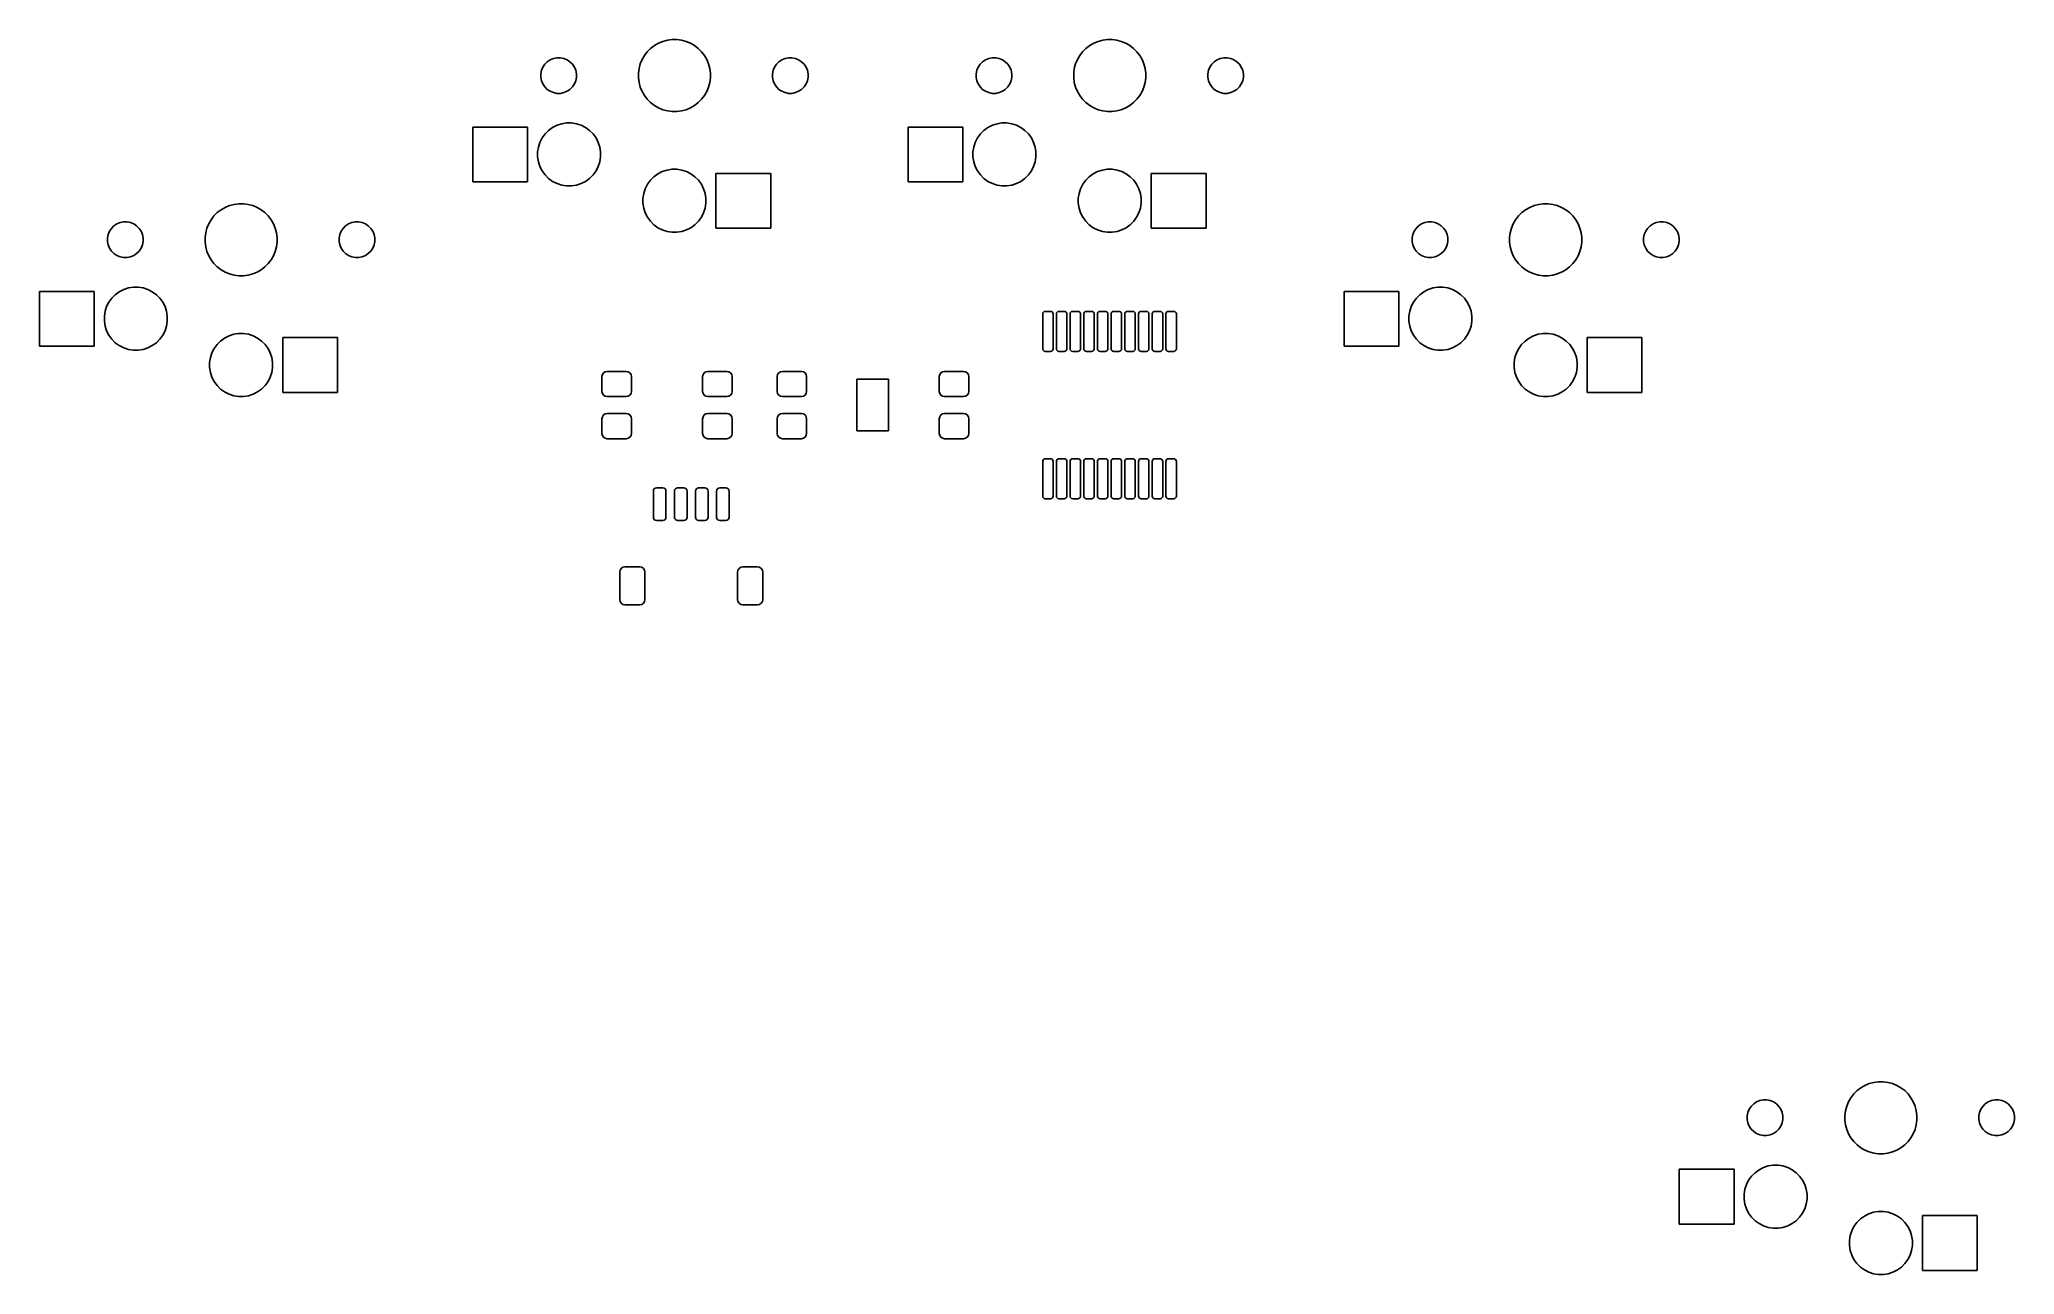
# Model space of a CAD drawing. Extents: x 160.7 to 254.5, y -134.9 to -76.3.
import ezdxf

# ---------------------------------------------------------------- set-up
doc = ezdxf.new("R2010")
doc.units = 0
doc.layers.add('BLACK', color=7, linetype='CONTINUOUS')

msp = doc.modelspace()

# ---------------------------------------------------------------- linework, layer by layer
at = {"layer": 'BLACK', "linetype": 'CONTINUOUS'}
for p, q in [((189.444445, -77.047475), (189.580971, -76.869552)), ((189.580971, -76.869552), (189.739552, -76.710971)), ((189.739552, -76.710971), (189.917475, -76.574445)), ((189.917475, -76.574445), (190.111696, -76.462312)), ((190.111696, -76.462312), (190.318892, -76.376488)), ((190.318892, -76.376488), (190.535518, -76.318444)), ((190.535518, -76.318444), (190.757866, -76.289171)), ((190.757866, -76.289171), (190.982134, -76.289171)), ((190.982134, -76.289171), (191.204482, -76.318444)), ((191.204482, -76.318444), (191.421108, -76.376488)), ((191.421108, -76.376488), (191.628304, -76.462312)), ((191.628304, -76.462312), (191.822525, -76.574445)), ((191.822525, -76.574445), (192.000448, -76.710971)), ((192.000448, -76.710971), (192.159029, -76.869552)), ((192.159029, -76.869552), (192.295555, -77.047475)), ((210.119445, -77.047475), (210.255971, -76.869552)), ((210.255971, -76.869552), (210.414552, -76.710971)), ((210.414552, -76.710971), (210.592475, -76.574445)), ((210.592475, -76.574445), (210.786696, -76.462312)), ((210.786696, -76.462312), (210.993892, -76.376488)), ((210.993892, -76.376488), (211.210518, -76.318444)), ((211.210518, -76.318444), (211.432866, -76.289171)), ((211.432866, -76.289171), (211.657134, -76.289171)), ((211.657134, -76.289171), (211.879482, -76.318444)), ((211.879482, -76.318444), (212.096108, -76.376488)), ((212.096108, -76.376488), (212.303304, -76.462312)), ((212.303304, -76.462312), (212.497525, -76.574445)), ((212.497525, -76.574445), (212.675448, -76.710971)), ((212.675448, -76.710971), (212.834029, -76.869552)), ((212.834029, -76.869552), (212.970555, -77.047475)), ((184.523197, -77.916597), (184.555739, -77.752997)), ((184.555739, -77.752997), (184.619573, -77.598889)), ((184.619573, -77.598889), (184.712245, -77.460195)), ((184.712245, -77.460195), (184.830195, -77.342245)), ((184.830195, -77.342245), (184.968889, -77.249573)), ((184.968889, -77.249573), (185.122997, -77.185739)), ((185.122997, -77.185739), (185.286597, -77.153197)), ((185.286597, -77.153197), (185.453403, -77.153197)), ((185.453403, -77.153197), (185.617003, -77.185739)), ((185.617003, -77.185739), (185.771111, -77.249573)), ((185.771111, -77.249573), (185.909805, -77.342245)), ((185.909805, -77.342245), (186.027755, -77.460195)), ((186.027755, -77.460195), (186.120427, -77.598889)), ((186.120427, -77.598889), (186.184261, -77.752997)), ((186.184261, -77.752997), (186.216803, -77.916597)), ((189.159171, -77.887866), (189.188444, -77.665518)), ((189.188444, -77.665518), (189.246488, -77.448892)), ((189.246488, -77.448892), (189.332312, -77.241696)), ((189.332312, -77.241696), (189.444445, -77.047475)), ((192.295555, -77.047475), (192.407688, -77.241696)), ((192.407688, -77.241696), (192.493512, -77.448892)), ((192.493512, -77.448892), (192.551556, -77.665518)), ((192.551556, -77.665518), (192.580829, -77.887866)), ((195.523197, -77.916597), (195.555739, -77.752997)), ((195.555739, -77.752997), (195.619573, -77.598889)), ((195.619573, -77.598889), (195.712245, -77.460195)), ((195.712245, -77.460195), (195.830195, -77.342245)), ((195.830195, -77.342245), (195.968889, -77.249573)), ((195.968889, -77.249573), (196.122997, -77.185739)), ((196.122997, -77.185739), (196.286597, -77.153197)), ((196.286597, -77.153197), (196.453403, -77.153197)), ((196.453403, -77.153197), (196.617003, -77.185739)), ((196.617003, -77.185739), (196.771111, -77.249573)), ((196.771111, -77.249573), (196.909805, -77.342245)), ((196.909805, -77.342245), (197.027755, -77.460195)), ((197.027755, -77.460195), (197.120427, -77.598889)), ((197.120427, -77.598889), (197.184261, -77.752997)), ((197.184261, -77.752997), (197.216803, -77.916597)), ((205.198197, -77.916597), (205.230739, -77.752997)), ((205.230739, -77.752997), (205.294573, -77.598889)), ((205.294573, -77.598889), (205.387245, -77.460195)), ((205.387245, -77.460195), (205.505195, -77.342245)), ((205.505195, -77.342245), (205.643889, -77.249573)), ((205.643889, -77.249573), (205.797997, -77.185739)), ((205.797997, -77.185739), (205.961597, -77.153197)), ((205.961597, -77.153197), (206.128403, -77.153197)), ((206.128403, -77.153197), (206.292003, -77.185739)), ((206.292003, -77.185739), (206.446111, -77.249573)), ((206.446111, -77.249573), (206.584805, -77.342245)), ((206.584805, -77.342245), (206.702755, -77.460195)), ((206.702755, -77.460195), (206.795427, -77.598889)), ((206.795427, -77.598889), (206.859261, -77.752997)), ((206.859261, -77.752997), (206.891803, -77.916597)), ((209.834171, -77.887866), (209.863444, -77.665518)), ((209.863444, -77.665518), (209.921488, -77.448892)), ((209.921488, -77.448892), (210.007312, -77.241696)), ((210.007312, -77.241696), (210.119445, -77.047475)), ((212.970555, -77.047475), (213.082688, -77.241696)), ((213.082688, -77.241696), (213.168512, -77.448892)), ((213.168512, -77.448892), (213.226556, -77.665518)), ((213.226556, -77.665518), (213.255829, -77.887866)), ((216.198197, -77.916597), (216.230739, -77.752997)), ((216.230739, -77.752997), (216.294573, -77.598889)), ((216.294573, -77.598889), (216.387245, -77.460195)), ((216.387245, -77.460195), (216.505195, -77.342245)), ((216.505195, -77.342245), (216.643889, -77.249573)), ((216.643889, -77.249573), (216.797997, -77.185739)), ((216.797997, -77.185739), (216.961597, -77.153197)), ((216.961597, -77.153197), (217.128403, -77.153197)), ((217.128403, -77.153197), (217.292003, -77.185739)), ((217.292003, -77.185739), (217.446111, -77.249573)), ((217.446111, -77.249573), (217.584805, -77.342245)), ((217.584805, -77.342245), (217.702755, -77.460195)), ((217.702755, -77.460195), (217.795427, -77.598889)), ((217.795427, -77.598889), (217.859261, -77.752997)), ((217.859261, -77.752997), (217.891803, -77.916597)), ((184.523197, -78.083403), (184.523197, -77.916597)), ((184.555739, -78.247003), (184.523197, -78.083403)), ((184.619573, -78.401111), (184.555739, -78.247003)), ((184.712245, -78.539805), (184.619573, -78.401111)), ((184.830195, -78.657755), (184.712245, -78.539805)), ((184.968889, -78.750427), (184.830195, -78.657755)), ((185.122997, -78.814261), (184.968889, -78.750427)), ((185.771111, -78.750427), (185.617003, -78.814261)), ((185.909805, -78.657755), (185.771111, -78.750427)), ((186.027755, -78.539805), (185.909805, -78.657755)), ((186.120427, -78.401111), (186.027755, -78.539805)), ((186.184261, -78.247003), (186.120427, -78.401111)), ((186.216803, -78.083403), (186.184261, -78.247003)), ((186.216803, -77.916597), (186.216803, -78.083403)), ((189.159171, -78.112134), (189.159171, -77.887866)), ((189.188444, -78.334482), (189.159171, -78.112134)), ((189.246488, -78.551108), (189.188444, -78.334482)), ((189.332312, -78.758304), (189.246488, -78.551108)), ((189.444445, -78.952525), (189.332312, -78.758304)), ((192.407688, -78.758304), (192.295555, -78.952525)), ((192.493512, -78.551108), (192.407688, -78.758304)), ((192.551556, -78.334482), (192.493512, -78.551108)), ((192.580829, -78.112134), (192.551556, -78.334482)), ((192.580829, -77.887866), (192.580829, -78.112134)), ((195.523197, -78.083403), (195.523197, -77.916597)), ((195.555739, -78.247003), (195.523197, -78.083403)), ((195.619573, -78.401111), (195.555739, -78.247003)), ((195.712245, -78.539805), (195.619573, -78.401111)), ((195.830195, -78.657755), (195.712245, -78.539805)), ((195.968889, -78.750427), (195.830195, -78.657755)), ((196.122997, -78.814261), (195.968889, -78.750427)), ((196.771111, -78.750427), (196.617003, -78.814261)), ((196.909805, -78.657755), (196.771111, -78.750427)), ((197.027755, -78.539805), (196.909805, -78.657755)), ((197.120427, -78.401111), (197.027755, -78.539805)), ((197.184261, -78.247003), (197.120427, -78.401111)), ((197.216803, -78.083403), (197.184261, -78.247003)), ((197.216803, -77.916597), (197.216803, -78.083403)), ((205.198197, -78.083403), (205.198197, -77.916597)), ((205.230739, -78.247003), (205.198197, -78.083403)), ((205.294573, -78.401111), (205.230739, -78.247003)), ((205.387245, -78.539805), (205.294573, -78.401111)), ((205.505195, -78.657755), (205.387245, -78.539805)), ((205.643889, -78.750427), (205.505195, -78.657755)), ((205.797997, -78.814261), (205.643889, -78.750427)), ((206.446111, -78.750427), (206.292003, -78.814261)), ((206.584805, -78.657755), (206.446111, -78.750427)), ((206.702755, -78.539805), (206.584805, -78.657755)), ((206.795427, -78.401111), (206.702755, -78.539805)), ((206.859261, -78.247003), (206.795427, -78.401111)), ((206.891803, -78.083403), (206.859261, -78.247003)), ((206.891803, -77.916597), (206.891803, -78.083403)), ((209.834171, -78.112134), (209.834171, -77.887866)), ((209.863444, -78.334482), (209.834171, -78.112134)), ((209.921488, -78.551108), (209.863444, -78.334482)), ((210.007312, -78.758304), (209.921488, -78.551108)), ((210.119445, -78.952525), (210.007312, -78.758304)), ((213.082688, -78.758304), (212.970555, -78.952525)), ((213.168512, -78.551108), (213.082688, -78.758304)), ((213.226556, -78.334482), (213.168512, -78.551108)), ((213.255829, -78.112134), (213.226556, -78.334482)), ((213.255829, -77.887866), (213.255829, -78.112134)), ((216.198197, -78.083403), (216.198197, -77.916597)), ((216.230739, -78.247003), (216.198197, -78.083403)), ((216.294573, -78.401111), (216.230739, -78.247003)), ((216.387245, -78.539805), (216.294573, -78.401111)), ((216.505195, -78.657755), (216.387245, -78.539805)), ((216.643889, -78.750427), (216.505195, -78.657755)), ((216.797997, -78.814261), (216.643889, -78.750427)), ((217.446111, -78.750427), (217.292003, -78.814261)), ((217.584805, -78.657755), (217.446111, -78.750427)), ((217.702755, -78.539805), (217.584805, -78.657755)), ((217.795427, -78.401111), (217.702755, -78.539805)), ((217.859261, -78.247003), (217.795427, -78.401111)), ((217.891803, -78.083403), (217.859261, -78.247003)), ((217.891803, -77.916597), (217.891803, -78.083403)), ((185.286597, -78.846803), (185.122997, -78.814261)), ((185.453403, -78.846803), (185.286597, -78.846803)), ((185.617003, -78.814261), (185.453403, -78.846803)), ((189.580971, -79.130448), (189.444445, -78.952525)), ((189.739552, -79.289029), (189.580971, -79.130448)), ((189.917475, -79.425555), (189.739552, -79.289029)), ((190.111696, -79.537688), (189.917475, -79.425555)), ((190.318892, -79.623512), (190.111696, -79.537688)), ((190.535518, -79.681556), (190.318892, -79.623512)), ((190.757866, -79.710829), (190.535518, -79.681556)), ((190.982134, -79.710829), (190.757866, -79.710829)), ((191.204482, -79.681556), (190.982134, -79.710829)), ((191.421108, -79.623512), (191.204482, -79.681556)), ((191.628304, -79.537688), (191.421108, -79.623512)), ((191.822525, -79.425555), (191.628304, -79.537688)), ((192.000448, -79.289029), (191.822525, -79.425555)), ((192.159029, -79.130448), (192.000448, -79.289029)), ((192.295555, -78.952525), (192.159029, -79.130448)), ((196.286597, -78.846803), (196.122997, -78.814261)), ((196.453403, -78.846803), (196.286597, -78.846803)), ((196.617003, -78.814261), (196.453403, -78.846803)), ((205.961597, -78.846803), (205.797997, -78.814261)), ((206.128403, -78.846803), (205.961597, -78.846803)), ((206.292003, -78.814261), (206.128403, -78.846803)), ((210.255971, -79.130448), (210.119445, -78.952525)), ((210.414552, -79.289029), (210.255971, -79.130448)), ((210.592475, -79.425555), (210.414552, -79.289029)), ((210.786696, -79.537688), (210.592475, -79.425555)), ((210.993892, -79.623512), (210.786696, -79.537688)), ((211.210518, -79.681556), (210.993892, -79.623512)), ((211.432866, -79.710829), (211.210518, -79.681556)), ((211.657134, -79.710829), (211.432866, -79.710829)), ((211.879482, -79.681556), (211.657134, -79.710829)), ((212.096108, -79.623512), (211.879482, -79.681556)), ((212.303304, -79.537688), (212.096108, -79.623512)), ((212.497525, -79.425555), (212.303304, -79.537688)), ((212.675448, -79.289029), (212.497525, -79.425555)), ((212.834029, -79.130448), (212.675448, -79.289029)), ((212.970555, -78.952525), (212.834029, -79.130448)), ((216.961597, -78.846803), (216.797997, -78.814261)), ((217.128403, -78.846803), (216.961597, -78.846803)), ((217.292003, -78.814261), (217.128403, -78.846803)), ((181.295, -83.05), (181.295, -80.45)), ((181.295, -80.45), (183.895, -80.45)), ((183.895, -80.45), (183.895, -83.05)), ((184.729391, -80.775828), (184.895828, -80.609391)), ((184.895828, -80.609391), (185.086252, -80.47104)), ((185.086252, -80.47104), (185.295975, -80.364181)), ((185.295975, -80.364181), (185.519832, -80.291445)), ((185.519832, -80.291445), (185.752311, -80.254624)), ((185.752311, -80.254624), (185.987689, -80.254624)), ((185.987689, -80.254624), (186.220168, -80.291445)), ((186.220168, -80.291445), (186.444025, -80.364181)), ((186.444025, -80.364181), (186.653748, -80.47104)), ((186.653748, -80.47104), (186.844172, -80.609391)), ((186.844172, -80.609391), (187.010609, -80.775828)), ((201.97, -83.05), (201.97, -80.45)), ((201.97, -80.45), (204.57, -80.45)), ((204.57, -80.45), (204.57, -83.05)), ((205.404391, -80.775828), (205.570828, -80.609391)), ((205.570828, -80.609391), (205.761252, -80.47104)), ((205.761252, -80.47104), (205.970975, -80.364181)), ((205.970975, -80.364181), (206.194832, -80.291445)), ((206.194832, -80.291445), (206.427311, -80.254624)), ((206.427311, -80.254624), (206.662689, -80.254624)), ((206.662689, -80.254624), (206.895168, -80.291445)), ((206.895168, -80.291445), (207.119025, -80.364181)), ((207.119025, -80.364181), (207.328748, -80.47104)), ((207.328748, -80.47104), (207.519172, -80.609391)), ((207.519172, -80.609391), (207.685609, -80.775828)), ((184.374624, -81.632311), (184.411445, -81.399832)), ((184.411445, -81.399832), (184.484181, -81.175975)), ((184.484181, -81.175975), (184.59104, -80.966252)), ((184.59104, -80.966252), (184.729391, -80.775828)), ((187.010609, -80.775828), (187.14896, -80.966252)), ((187.14896, -80.966252), (187.255819, -81.175975)), ((187.255819, -81.175975), (187.328555, -81.399832)), ((187.328555, -81.399832), (187.365376, -81.632311)), ((205.049624, -81.632311), (205.086445, -81.399832)), ((205.086445, -81.399832), (205.159181, -81.175975)), ((205.159181, -81.175975), (205.26604, -80.966252)), ((205.26604, -80.966252), (205.404391, -80.775828)), ((207.685609, -80.775828), (207.82396, -80.966252)), ((207.82396, -80.966252), (207.930819, -81.175975)), ((207.930819, -81.175975), (208.003555, -81.399832)), ((208.003555, -81.399832), (208.040376, -81.632311)), ((184.374624, -81.867689), (184.374624, -81.632311)), ((184.411445, -82.100168), (184.374624, -81.867689)), ((184.484181, -82.324025), (184.411445, -82.100168)), ((184.59104, -82.533748), (184.484181, -82.324025)), ((184.729391, -82.724172), (184.59104, -82.533748)), ((187.14896, -82.533748), (187.010609, -82.724172)), ((187.255819, -82.324025), (187.14896, -82.533748)), ((187.328555, -82.100168), (187.255819, -82.324025)), ((187.365376, -81.867689), (187.328555, -82.100168)), ((187.365376, -81.632311), (187.365376, -81.867689)), ((190.295975, -82.564181), (190.519832, -82.491445)), ((190.519832, -82.491445), (190.752311, -82.454624)), ((190.752311, -82.454624), (190.987689, -82.454624)), ((190.987689, -82.454624), (191.220168, -82.491445)), ((191.220168, -82.491445), (191.444025, -82.564181)), ((205.049624, -81.867689), (205.049624, -81.632311)), ((205.086445, -82.100168), (205.049624, -81.867689)), ((205.159181, -82.324025), (205.086445, -82.100168)), ((205.26604, -82.533748), (205.159181, -82.324025)), ((205.404391, -82.724172), (205.26604, -82.533748)), ((207.82396, -82.533748), (207.685609, -82.724172)), ((207.930819, -82.324025), (207.82396, -82.533748)), ((208.003555, -82.100168), (207.930819, -82.324025)), ((208.040376, -81.867689), (208.003555, -82.100168)), ((208.040376, -81.632311), (208.040376, -81.867689)), ((210.970975, -82.564181), (211.194832, -82.491445)), ((211.194832, -82.491445), (211.427311, -82.454624)), ((211.427311, -82.454624), (211.662689, -82.454624)), ((211.662689, -82.454624), (211.895168, -82.491445)), ((211.895168, -82.491445), (212.119025, -82.564181)), ((183.895, -83.05), (181.295, -83.05)), ((184.895828, -82.890609), (184.729391, -82.724172)), ((185.086252, -83.02896), (184.895828, -82.890609)), ((185.295975, -83.135819), (185.086252, -83.02896)), ((185.519832, -83.208555), (185.295975, -83.135819)), ((185.752311, -83.245376), (185.519832, -83.208555)), ((185.987689, -83.245376), (185.752311, -83.245376)), ((186.220168, -83.208555), (185.987689, -83.245376)), ((186.444025, -83.135819), (186.220168, -83.208555)), ((186.653748, -83.02896), (186.444025, -83.135819)), ((186.844172, -82.890609), (186.653748, -83.02896)), ((187.010609, -82.724172), (186.844172, -82.890609)), ((189.411445, -83.599832), (189.484181, -83.375975)), ((189.484181, -83.375975), (189.59104, -83.166252)), ((189.59104, -83.166252), (189.729391, -82.975828)), ((189.729391, -82.975828), (189.895828, -82.809391)), ((189.895828, -82.809391), (190.086252, -82.67104)), ((190.086252, -82.67104), (190.295975, -82.564181)), ((191.444025, -82.564181), (191.653748, -82.67104)), ((191.653748, -82.67104), (191.844172, -82.809391)), ((191.844172, -82.809391), (192.010609, -82.975828)), ((192.010609, -82.975828), (192.14896, -83.166252)), ((192.14896, -83.166252), (192.255819, -83.375975)), ((192.255819, -83.375975), (192.328555, -83.599832)), ((192.845, -85.25), (192.845, -82.65)), ((192.845, -82.65), (195.445, -82.65)), ((195.445, -82.65), (195.445, -85.25)), ((204.57, -83.05), (201.97, -83.05)), ((205.570828, -82.890609), (205.404391, -82.724172)), ((205.761252, -83.02896), (205.570828, -82.890609)), ((205.970975, -83.135819), (205.761252, -83.02896)), ((206.194832, -83.208555), (205.970975, -83.135819)), ((206.427311, -83.245376), (206.194832, -83.208555)), ((206.662689, -83.245376), (206.427311, -83.245376)), ((206.895168, -83.208555), (206.662689, -83.245376)), ((207.119025, -83.135819), (206.895168, -83.208555)), ((207.328748, -83.02896), (207.119025, -83.135819)), ((207.519172, -82.890609), (207.328748, -83.02896)), ((207.685609, -82.724172), (207.519172, -82.890609)), ((210.086445, -83.599832), (210.159181, -83.375975)), ((210.159181, -83.375975), (210.26604, -83.166252)), ((210.26604, -83.166252), (210.404391, -82.975828)), ((210.404391, -82.975828), (210.570828, -82.809391)), ((210.570828, -82.809391), (210.761252, -82.67104)), ((210.761252, -82.67104), (210.970975, -82.564181)), ((212.119025, -82.564181), (212.328748, -82.67104)), ((212.328748, -82.67104), (212.519172, -82.809391)), ((212.519172, -82.809391), (212.685609, -82.975828)), ((212.685609, -82.975828), (212.82396, -83.166252)), ((212.82396, -83.166252), (212.930819, -83.375975)), ((212.930819, -83.375975), (213.003555, -83.599832)), ((213.52, -85.25), (213.52, -82.65)), ((213.52, -82.65), (216.12, -82.65)), ((216.12, -82.65), (216.12, -85.25)), ((169.159552, -84.510971), (169.337475, -84.374445)), ((169.337475, -84.374445), (169.531696, -84.262312)), ((169.531696, -84.262312), (169.738892, -84.176488)), ((169.738892, -84.176488), (169.955518, -84.118444)), ((169.955518, -84.118444), (170.177866, -84.089171)), ((170.177866, -84.089171), (170.402134, -84.089171)), ((170.402134, -84.089171), (170.624482, -84.118444)), ((170.624482, -84.118444), (170.841108, -84.176488)), ((170.841108, -84.176488), (171.048304, -84.262312)), ((171.048304, -84.262312), (171.242525, -84.374445)), ((171.242525, -84.374445), (171.420448, -84.510971)), ((189.374624, -83.832311), (189.411445, -83.599832)), ((189.374624, -84.067689), (189.374624, -83.832311)), ((189.411445, -84.300168), (189.374624, -84.067689)), ((189.484181, -84.524025), (189.411445, -84.300168)), ((192.328555, -84.300168), (192.255819, -84.524025)), ((192.328555, -83.599832), (192.365376, -83.832311)), ((192.365376, -84.067689), (192.328555, -84.300168)), ((192.365376, -83.832311), (192.365376, -84.067689)), ((210.049624, -83.832311), (210.086445, -83.599832)), ((210.049624, -84.067689), (210.049624, -83.832311)), ((210.086445, -84.300168), (210.049624, -84.067689)), ((210.159181, -84.524025), (210.086445, -84.300168)), ((213.003555, -84.300168), (212.930819, -84.524025)), ((213.003555, -83.599832), (213.040376, -83.832311)), ((213.040376, -84.067689), (213.003555, -84.300168)), ((213.040376, -83.832311), (213.040376, -84.067689)), ((231.119552, -84.510971), (231.297475, -84.374445)), ((231.297475, -84.374445), (231.491696, -84.262312)), ((231.491696, -84.262312), (231.698892, -84.176488)), ((231.698892, -84.176488), (231.915518, -84.118444)), ((231.915518, -84.118444), (232.137866, -84.089171)), ((232.137866, -84.089171), (232.362134, -84.089171)), ((232.362134, -84.089171), (232.584482, -84.118444)), ((232.584482, -84.118444), (232.801108, -84.176488)), ((232.801108, -84.176488), (233.008304, -84.262312)), ((233.008304, -84.262312), (233.202525, -84.374445)), ((233.202525, -84.374445), (233.380448, -84.510971)), ((164.039573, -85.398889), (164.132245, -85.260195)), ((164.132245, -85.260195), (164.250195, -85.142245)), ((164.250195, -85.142245), (164.388889, -85.049573)), ((164.388889, -85.049573), (164.542997, -84.985739)), ((164.542997, -84.985739), (164.706597, -84.953197)), ((164.706597, -84.953197), (164.873403, -84.953197)), ((164.873403, -84.953197), (165.037003, -84.985739)), ((165.037003, -84.985739), (165.191111, -85.049573)), ((165.191111, -85.049573), (165.329805, -85.142245)), ((165.329805, -85.142245), (165.447755, -85.260195)), ((165.447755, -85.260195), (165.540427, -85.398889)), ((168.608444, -85.465518), (168.666488, -85.248892)), ((168.666488, -85.248892), (168.752312, -85.041696)), ((168.752312, -85.041696), (168.864445, -84.847475)), ((168.864445, -84.847475), (169.000971, -84.669552)), ((169.000971, -84.669552), (169.159552, -84.510971)), ((171.420448, -84.510971), (171.579029, -84.669552)), ((171.579029, -84.669552), (171.715555, -84.847475)), ((171.715555, -84.847475), (171.827688, -85.041696)), ((171.827688, -85.041696), (171.913512, -85.248892)), ((171.913512, -85.248892), (171.971556, -85.465518)), ((175.039573, -85.398889), (175.132245, -85.260195)), ((175.132245, -85.260195), (175.250195, -85.142245)), ((175.250195, -85.142245), (175.388889, -85.049573)), ((175.388889, -85.049573), (175.542997, -84.985739)), ((175.542997, -84.985739), (175.706597, -84.953197)), ((175.706597, -84.953197), (175.873403, -84.953197)), ((175.873403, -84.953197), (176.037003, -84.985739)), ((176.037003, -84.985739), (176.191111, -85.049573)), ((176.191111, -85.049573), (176.329805, -85.142245)), ((176.329805, -85.142245), (176.447755, -85.260195)), ((176.447755, -85.260195), (176.540427, -85.398889)), ((189.59104, -84.733748), (189.484181, -84.524025)), ((189.729391, -84.924172), (189.59104, -84.733748)), ((189.895828, -85.090609), (189.729391, -84.924172)), ((190.086252, -85.22896), (189.895828, -85.090609)), ((190.295975, -85.335819), (190.086252, -85.22896)), ((190.519832, -85.408555), (190.295975, -85.335819)), ((191.444025, -85.335819), (191.220168, -85.408555)), ((191.653748, -85.22896), (191.444025, -85.335819)), ((191.844172, -85.090609), (191.653748, -85.22896)), ((192.010609, -84.924172), (191.844172, -85.090609)), ((192.14896, -84.733748), (192.010609, -84.924172)), ((192.255819, -84.524025), (192.14896, -84.733748)), ((195.445, -85.25), (192.845, -85.25)), ((210.26604, -84.733748), (210.159181, -84.524025)), ((210.404391, -84.924172), (210.26604, -84.733748)), ((210.570828, -85.090609), (210.404391, -84.924172)), ((210.761252, -85.22896), (210.570828, -85.090609)), ((210.970975, -85.335819), (210.761252, -85.22896)), ((211.194832, -85.408555), (210.970975, -85.335819)), ((212.119025, -85.335819), (211.895168, -85.408555)), ((212.328748, -85.22896), (212.119025, -85.335819)), ((212.519172, -85.090609), (212.328748, -85.22896)), ((212.685609, -84.924172), (212.519172, -85.090609)), ((212.82396, -84.733748), (212.685609, -84.924172)), ((212.930819, -84.524025), (212.82396, -84.733748)), ((216.12, -85.25), (213.52, -85.25)), ((225.999573, -85.398889), (226.092245, -85.260195)), ((226.092245, -85.260195), (226.210195, -85.142245)), ((226.210195, -85.142245), (226.348889, -85.049573)), ((226.348889, -85.049573), (226.502997, -84.985739)), ((226.502997, -84.985739), (226.666597, -84.953197)), ((226.666597, -84.953197), (226.833403, -84.953197)), ((226.833403, -84.953197), (226.997003, -84.985739)), ((226.997003, -84.985739), (227.151111, -85.049573)), ((227.151111, -85.049573), (227.289805, -85.142245)), ((227.289805, -85.142245), (227.407755, -85.260195)), ((227.407755, -85.260195), (227.500427, -85.398889)), ((230.568444, -85.465518), (230.626488, -85.248892)), ((230.626488, -85.248892), (230.712312, -85.041696)), ((230.712312, -85.041696), (230.824445, -84.847475)), ((230.824445, -84.847475), (230.960971, -84.669552)), ((230.960971, -84.669552), (231.119552, -84.510971)), ((233.380448, -84.510971), (233.539029, -84.669552)), ((233.539029, -84.669552), (233.675555, -84.847475)), ((233.675555, -84.847475), (233.787688, -85.041696)), ((233.787688, -85.041696), (233.873512, -85.248892)), ((233.873512, -85.248892), (233.931556, -85.465518)), ((236.999573, -85.398889), (237.092245, -85.260195)), ((237.092245, -85.260195), (237.210195, -85.142245)), ((237.210195, -85.142245), (237.348889, -85.049573)), ((237.348889, -85.049573), (237.502997, -84.985739)), ((237.502997, -84.985739), (237.666597, -84.953197)), ((237.666597, -84.953197), (237.833403, -84.953197)), ((237.833403, -84.953197), (237.997003, -84.985739)), ((237.997003, -84.985739), (238.151111, -85.049573)), ((238.151111, -85.049573), (238.289805, -85.142245)), ((238.289805, -85.142245), (238.407755, -85.260195)), ((238.407755, -85.260195), (238.500427, -85.398889)), ((163.943197, -85.716597), (163.975739, -85.552997)), ((163.943197, -85.883403), (163.943197, -85.716597)), ((163.975739, -86.047003), (163.943197, -85.883403)), ((163.975739, -85.552997), (164.039573, -85.398889)), ((164.039573, -86.201111), (163.975739, -86.047003)), ((164.132245, -86.339805), (164.039573, -86.201111)), ((165.540427, -86.201111), (165.447755, -86.339805)), ((165.540427, -85.398889), (165.604261, -85.552997)), ((165.604261, -86.047003), (165.540427, -86.201111)), ((165.604261, -85.552997), (165.636803, -85.716597)), ((165.636803, -85.883403), (165.604261, -86.047003)), ((165.636803, -85.716597), (165.636803, -85.883403)), ((168.579171, -85.687866), (168.608444, -85.465518)), ((168.579171, -85.912134), (168.579171, -85.687866)), ((168.608444, -86.134482), (168.579171, -85.912134)), ((168.666488, -86.351108), (168.608444, -86.134482)), ((171.971556, -86.134482), (171.913512, -86.351108)), ((171.971556, -85.465518), (172.000829, -85.687866)), ((172.000829, -85.912134), (171.971556, -86.134482)), ((172.000829, -85.687866), (172.000829, -85.912134)), ((174.943197, -85.716597), (174.975739, -85.552997)), ((174.943197, -85.883403), (174.943197, -85.716597)), ((174.975739, -86.047003), (174.943197, -85.883403)), ((174.975739, -85.552997), (175.039573, -85.398889)), ((175.039573, -86.201111), (174.975739, -86.047003)), ((175.132245, -86.339805), (175.039573, -86.201111)), ((176.540427, -86.201111), (176.447755, -86.339805)), ((176.540427, -85.398889), (176.604261, -85.552997)), ((176.604261, -86.047003), (176.540427, -86.201111)), ((176.604261, -85.552997), (176.636803, -85.716597)), ((176.636803, -85.883403), (176.604261, -86.047003)), ((176.636803, -85.716597), (176.636803, -85.883403)), ((190.752311, -85.445376), (190.519832, -85.408555)), ((190.987689, -85.445376), (190.752311, -85.445376)), ((191.220168, -85.408555), (190.987689, -85.445376)), ((211.427311, -85.445376), (211.194832, -85.408555)), ((211.662689, -85.445376), (211.427311, -85.445376)), ((211.895168, -85.408555), (211.662689, -85.445376)), ((225.903197, -85.716597), (225.935739, -85.552997)), ((225.903197, -85.883403), (225.903197, -85.716597)), ((225.935739, -86.047003), (225.903197, -85.883403)), ((225.935739, -85.552997), (225.999573, -85.398889)), ((225.999573, -86.201111), (225.935739, -86.047003)), ((226.092245, -86.339805), (225.999573, -86.201111)), ((227.500427, -86.201111), (227.407755, -86.339805)), ((227.500427, -85.398889), (227.564261, -85.552997)), ((227.564261, -86.047003), (227.500427, -86.201111)), ((227.564261, -85.552997), (227.596803, -85.716597)), ((227.596803, -85.883403), (227.564261, -86.047003)), ((227.596803, -85.716597), (227.596803, -85.883403)), ((230.539171, -85.687866), (230.568444, -85.465518)), ((230.539171, -85.912134), (230.539171, -85.687866)), ((230.568444, -86.134482), (230.539171, -85.912134)), ((230.626488, -86.351108), (230.568444, -86.134482)), ((233.931556, -86.134482), (233.873512, -86.351108)), ((233.931556, -85.465518), (233.960829, -85.687866)), ((233.960829, -85.912134), (233.931556, -86.134482)), ((233.960829, -85.687866), (233.960829, -85.912134)), ((236.903197, -85.716597), (236.935739, -85.552997)), ((236.903197, -85.883403), (236.903197, -85.716597)), ((236.935739, -86.047003), (236.903197, -85.883403)), ((236.935739, -85.552997), (236.999573, -85.398889)), ((236.999573, -86.201111), (236.935739, -86.047003)), ((237.092245, -86.339805), (236.999573, -86.201111)), ((238.500427, -86.201111), (238.407755, -86.339805)), ((238.500427, -85.398889), (238.564261, -85.552997)), ((238.564261, -86.047003), (238.500427, -86.201111)), ((238.564261, -85.552997), (238.596803, -85.716597)), ((238.596803, -85.883403), (238.564261, -86.047003)), ((238.596803, -85.716597), (238.596803, -85.883403)), ((164.250195, -86.457755), (164.132245, -86.339805)), ((164.388889, -86.550427), (164.250195, -86.457755)), ((164.542997, -86.614261), (164.388889, -86.550427)), ((164.706597, -86.646803), (164.542997, -86.614261)), ((164.873403, -86.646803), (164.706597, -86.646803)), ((165.037003, -86.614261), (164.873403, -86.646803)), ((165.191111, -86.550427), (165.037003, -86.614261)), ((165.329805, -86.457755), (165.191111, -86.550427)), ((165.447755, -86.339805), (165.329805, -86.457755)), ((168.752312, -86.558304), (168.666488, -86.351108)), ((168.864445, -86.752525), (168.752312, -86.558304)), ((169.000971, -86.930448), (168.864445, -86.752525)), ((169.159552, -87.089029), (169.000971, -86.930448)), ((169.337475, -87.225555), (169.159552, -87.089029)), ((169.531696, -87.337688), (169.337475, -87.225555)), ((171.242525, -87.225555), (171.048304, -87.337688)), ((171.420448, -87.089029), (171.242525, -87.225555)), ((171.579029, -86.930448), (171.420448, -87.089029)), ((171.715555, -86.752525), (171.579029, -86.930448)), ((171.827688, -86.558304), (171.715555, -86.752525)), ((171.913512, -86.351108), (171.827688, -86.558304)), ((175.250195, -86.457755), (175.132245, -86.339805)), ((175.388889, -86.550427), (175.250195, -86.457755)), ((175.542997, -86.614261), (175.388889, -86.550427)), ((175.706597, -86.646803), (175.542997, -86.614261)), ((175.873403, -86.646803), (175.706597, -86.646803)), ((176.037003, -86.614261), (175.873403, -86.646803)), ((176.191111, -86.550427), (176.037003, -86.614261)), ((176.329805, -86.457755), (176.191111, -86.550427)), ((176.447755, -86.339805), (176.329805, -86.457755)), ((226.210195, -86.457755), (226.092245, -86.339805)), ((226.348889, -86.550427), (226.210195, -86.457755)), ((226.502997, -86.614261), (226.348889, -86.550427)), ((226.666597, -86.646803), (226.502997, -86.614261)), ((226.833403, -86.646803), (226.666597, -86.646803)), ((226.997003, -86.614261), (226.833403, -86.646803)), ((227.151111, -86.550427), (226.997003, -86.614261)), ((227.289805, -86.457755), (227.151111, -86.550427)), ((227.407755, -86.339805), (227.289805, -86.457755)), ((230.712312, -86.558304), (230.626488, -86.351108)), ((230.824445, -86.752525), (230.712312, -86.558304)), ((230.960971, -86.930448), (230.824445, -86.752525)), ((231.119552, -87.089029), (230.960971, -86.930448)), ((231.297475, -87.225555), (231.119552, -87.089029)), ((231.491696, -87.337688), (231.297475, -87.225555)), ((233.202525, -87.225555), (233.008304, -87.337688)), ((233.380448, -87.089029), (233.202525, -87.225555)), ((233.539029, -86.930448), (233.380448, -87.089029)), ((233.675555, -86.752525), (233.539029, -86.930448)), ((233.787688, -86.558304), (233.675555, -86.752525)), ((233.873512, -86.351108), (233.787688, -86.558304)), ((237.210195, -86.457755), (237.092245, -86.339805)), ((237.348889, -86.550427), (237.210195, -86.457755)), ((237.502997, -86.614261), (237.348889, -86.550427)), ((237.666597, -86.646803), (237.502997, -86.614261)), ((237.833403, -86.646803), (237.666597, -86.646803)), ((237.997003, -86.614261), (237.833403, -86.646803)), ((238.151111, -86.550427), (237.997003, -86.614261)), ((238.289805, -86.457755), (238.151111, -86.550427)), ((238.407755, -86.339805), (238.289805, -86.457755)), ((164.506252, -88.27104), (164.715975, -88.164181)), ((164.715975, -88.164181), (164.939832, -88.091445)), ((164.939832, -88.091445), (165.172311, -88.054624)), ((165.172311, -88.054624), (165.407689, -88.054624)), ((165.407689, -88.054624), (165.640168, -88.091445)), ((165.640168, -88.091445), (165.864025, -88.164181)), ((165.864025, -88.164181), (166.073748, -88.27104)), ((169.738892, -87.423512), (169.531696, -87.337688)), ((169.955518, -87.481556), (169.738892, -87.423512)), ((170.177866, -87.510829), (169.955518, -87.481556)), ((170.402134, -87.510829), (170.177866, -87.510829)), ((170.624482, -87.481556), (170.402134, -87.510829)), ((170.841108, -87.423512), (170.624482, -87.481556)), ((171.048304, -87.337688), (170.841108, -87.423512)), ((226.466252, -88.27104), (226.675975, -88.164181)), ((226.675975, -88.164181), (226.899832, -88.091445)), ((226.899832, -88.091445), (227.132311, -88.054624)), ((227.132311, -88.054624), (227.367689, -88.054624)), ((227.367689, -88.054624), (227.600168, -88.091445)), ((227.600168, -88.091445), (227.824025, -88.164181)), ((227.824025, -88.164181), (228.033748, -88.27104)), ((231.698892, -87.423512), (231.491696, -87.337688)), ((231.915518, -87.481556), (231.698892, -87.423512)), ((232.137866, -87.510829), (231.915518, -87.481556)), ((232.362134, -87.510829), (232.137866, -87.510829)), ((232.584482, -87.481556), (232.362134, -87.510829)), ((232.801108, -87.423512), (232.584482, -87.481556)), ((233.008304, -87.337688), (232.801108, -87.423512)), ((160.715, -90.85), (160.715, -88.25)), ((160.715, -88.25), (163.315, -88.25)), ((163.315, -88.25), (163.315, -90.85)), ((163.831445, -89.199832), (163.904181, -88.975975)), ((163.904181, -88.975975), (164.01104, -88.766252)), ((164.01104, -88.766252), (164.149391, -88.575828)), ((164.149391, -88.575828), (164.315828, -88.409391)), ((164.315828, -88.409391), (164.506252, -88.27104)), ((166.073748, -88.27104), (166.264172, -88.409391)), ((166.264172, -88.409391), (166.430609, -88.575828)), ((166.430609, -88.575828), (166.56896, -88.766252)), ((166.56896, -88.766252), (166.675819, -88.975975)), ((166.675819, -88.975975), (166.748555, -89.199832)), ((222.675, -90.85), (222.675, -88.25)), ((222.675, -88.25), (225.275, -88.25)), ((225.275, -88.25), (225.275, -90.85)), ((225.791445, -89.199832), (225.864181, -88.975975)), ((225.864181, -88.975975), (225.97104, -88.766252)), ((225.97104, -88.766252), (226.109391, -88.575828)), ((226.109391, -88.575828), (226.275828, -88.409391)), ((226.275828, -88.409391), (226.466252, -88.27104)), ((228.033748, -88.27104), (228.224172, -88.409391)), ((228.224172, -88.409391), (228.390609, -88.575828)), ((228.390609, -88.575828), (228.52896, -88.766252)), ((228.52896, -88.766252), (228.635819, -88.975975)), ((228.635819, -88.975975), (228.708555, -89.199832)), ((163.794624, -89.432311), (163.831445, -89.199832)), ((163.794624, -89.667689), (163.794624, -89.432311)), ((163.831445, -89.900168), (163.794624, -89.667689)), ((163.904181, -90.124025), (163.831445, -89.900168)), ((166.748555, -89.900168), (166.675819, -90.124025)), ((166.748555, -89.199832), (166.785376, -89.432311)), ((166.785376, -89.667689), (166.748555, -89.900168)), ((166.785376, -89.432311), (166.785376, -89.667689)), ((208.36, -89.325), (208.369515, -89.277165)), ((208.36, -90.975), (208.36, -89.325)), ((208.369515, -89.277165), (208.396612, -89.236612)), ((208.396612, -89.236612), (208.437165, -89.209515)), ((208.437165, -89.209515), (208.485, -89.2)), ((208.485, -89.2), (208.735, -89.2)), ((208.735, -89.2), (208.782835, -89.209515)), ((208.782835, -89.209515), (208.823388, -89.236612)), ((208.823388, -89.236612), (208.850485, -89.277165)), ((208.850485, -89.277165), (208.86, -89.325)), ((208.86, -89.325), (208.86, -90.975)), ((209.01, -89.325), (209.019515, -89.277165)), ((209.01, -90.975), (209.01, -89.325)), ((209.019515, -89.277165), (209.046612, -89.236612)), ((209.046612, -89.236612), (209.087165, -89.209515)), ((209.087165, -89.209515), (209.135, -89.2)), ((209.135, -89.2), (209.385, -89.2)), ((209.385, -89.2), (209.432835, -89.209515)), ((209.432835, -89.209515), (209.473388, -89.236612)), ((209.473388, -89.236612), (209.500485, -89.277165)), ((209.500485, -89.277165), (209.51, -89.325)), ((209.51, -89.325), (209.51, -90.975)), ((209.66, -89.325), (209.669515, -89.277165)), ((209.66, -90.975), (209.66, -89.325)), ((209.669515, -89.277165), (209.696612, -89.236612)), ((209.696612, -89.236612), (209.737165, -89.209515)), ((209.737165, -89.209515), (209.785, -89.2)), ((209.785, -89.2), (210.035, -89.2)), ((210.035, -89.2), (210.082835, -89.209515)), ((210.082835, -89.209515), (210.123388, -89.236612)), ((210.123388, -89.236612), (210.150485, -89.277165)), ((210.150485, -89.277165), (210.16, -89.325)), ((210.16, -89.325), (210.16, -90.975)), ((210.31, -89.325), (210.319515, -89.277165)), ((210.31, -90.975), (210.31, -89.325)), ((210.319515, -89.277165), (210.346612, -89.236612)), ((210.346612, -89.236612), (210.387165, -89.209515)), ((210.387165, -89.209515), (210.435, -89.2)), ((210.435, -89.2), (210.685, -89.2)), ((210.685, -89.2), (210.732835, -89.209515)), ((210.732835, -89.209515), (210.773388, -89.236612)), ((210.773388, -89.236612), (210.800485, -89.277165)), ((210.800485, -89.277165), (210.81, -89.325)), ((210.81, -89.325), (210.81, -90.975)), ((210.96, -89.325), (210.969515, -89.277165)), ((210.96, -90.975), (210.96, -89.325)), ((210.969515, -89.277165), (210.996612, -89.236612)), ((210.996612, -89.236612), (211.037165, -89.209515)), ((211.037165, -89.209515), (211.085, -89.2)), ((211.085, -89.2), (211.335, -89.2)), ((211.335, -89.2), (211.382835, -89.209515)), ((211.382835, -89.209515), (211.423388, -89.236612)), ((211.423388, -89.236612), (211.450485, -89.277165)), ((211.450485, -89.277165), (211.46, -89.325)), ((211.46, -89.325), (211.46, -90.975)), ((211.61, -89.325), (211.619515, -89.277165)), ((211.61, -90.975), (211.61, -89.325)), ((211.619515, -89.277165), (211.646612, -89.236612)), ((211.646612, -89.236612), (211.687165, -89.209515)), ((211.687165, -89.209515), (211.735, -89.2)), ((211.735, -89.2), (211.985, -89.2)), ((211.985, -89.2), (212.032835, -89.209515)), ((212.032835, -89.209515), (212.073388, -89.236612)), ((212.073388, -89.236612), (212.100485, -89.277165)), ((212.100485, -89.277165), (212.11, -89.325)), ((212.11, -89.325), (212.11, -90.975)), ((212.26, -89.325), (212.269515, -89.277165)), ((212.26, -90.975), (212.26, -89.325)), ((212.269515, -89.277165), (212.296612, -89.236612)), ((212.296612, -89.236612), (212.337165, -89.209515)), ((212.337165, -89.209515), (212.385, -89.2)), ((212.385, -89.2), (212.635, -89.2)), ((212.635, -89.2), (212.682835, -89.209515)), ((212.682835, -89.209515), (212.723388, -89.236612)), ((212.723388, -89.236612), (212.750485, -89.277165)), ((212.750485, -89.277165), (212.76, -89.325)), ((212.76, -89.325), (212.76, -90.975)), ((212.91, -89.325), (212.919515, -89.277165)), ((212.91, -90.975), (212.91, -89.325)), ((212.919515, -89.277165), (212.946612, -89.236612)), ((212.946612, -89.236612), (212.987165, -89.209515)), ((212.987165, -89.209515), (213.035, -89.2)), ((213.035, -89.2), (213.285, -89.2)), ((213.285, -89.2), (213.332835, -89.209515)), ((213.332835, -89.209515), (213.373388, -89.236612)), ((213.373388, -89.236612), (213.400485, -89.277165)), ((213.400485, -89.277165), (213.41, -89.325)), ((213.41, -89.325), (213.41, -90.975)), ((213.56, -89.325), (213.569515, -89.277165)), ((213.56, -90.975), (213.56, -89.325)), ((213.569515, -89.277165), (213.596612, -89.236612)), ((213.596612, -89.236612), (213.637165, -89.209515)), ((213.637165, -89.209515), (213.685, -89.2)), ((213.685, -89.2), (213.935, -89.2)), ((213.935, -89.2), (213.982835, -89.209515)), ((213.982835, -89.209515), (214.023388, -89.236612)), ((214.023388, -89.236612), (214.050485, -89.277165)), ((214.050485, -89.277165), (214.06, -89.325)), ((214.06, -89.325), (214.06, -90.975)), ((214.21, -89.325), (214.219515, -89.277165)), ((214.21, -90.975), (214.21, -89.325)), ((214.219515, -89.277165), (214.246612, -89.236612)), ((214.246612, -89.236612), (214.287165, -89.209515)), ((214.287165, -89.209515), (214.335, -89.2)), ((214.335, -89.2), (214.585, -89.2)), ((214.585, -89.2), (214.632835, -89.209515)), ((214.632835, -89.209515), (214.673388, -89.236612)), ((214.673388, -89.236612), (214.700485, -89.277165)), ((214.700485, -89.277165), (214.71, -89.325)), ((214.71, -89.325), (214.71, -90.975)), ((225.754624, -89.432311), (225.791445, -89.199832)), ((225.754624, -89.667689), (225.754624, -89.432311)), ((225.791445, -89.900168), (225.754624, -89.667689)), ((225.864181, -90.124025), (225.791445, -89.900168)), ((228.708555, -89.900168), (228.635819, -90.124025)), ((228.708555, -89.199832), (228.745376, -89.432311)), ((228.745376, -89.667689), (228.708555, -89.900168)), ((228.745376, -89.432311), (228.745376, -89.667689)), ((163.315, -90.85), (160.715, -90.85)), ((164.01104, -90.333748), (163.904181, -90.124025)), ((164.149391, -90.524172), (164.01104, -90.333748)), ((164.315828, -90.690609), (164.149391, -90.524172)), ((164.506252, -90.82896), (164.315828, -90.690609)), ((164.715975, -90.935819), (164.506252, -90.82896)), ((164.939832, -91.008555), (164.715975, -90.935819)), ((165.864025, -90.935819), (165.640168, -91.008555)), ((166.073748, -90.82896), (165.864025, -90.935819)), ((166.264172, -90.690609), (166.073748, -90.82896)), ((166.430609, -90.524172), (166.264172, -90.690609)), ((166.56896, -90.333748), (166.430609, -90.524172)), ((166.675819, -90.124025), (166.56896, -90.333748)), ((168.904181, -91.175975), (169.01104, -90.966252)), ((169.01104, -90.966252), (169.149391, -90.775828)), ((169.149391, -90.775828), (169.315828, -90.609391)), ((169.315828, -90.609391), (169.506252, -90.47104)), ((169.506252, -90.47104), (169.715975, -90.364181)), ((169.715975, -90.364181), (169.939832, -90.291445)), ((169.939832, -90.291445), (170.172311, -90.254624)), ((170.172311, -90.254624), (170.407689, -90.254624)), ((170.407689, -90.254624), (170.640168, -90.291445)), ((170.640168, -90.291445), (170.864025, -90.364181)), ((170.864025, -90.364181), (171.073748, -90.47104)), ((171.073748, -90.47104), (171.264172, -90.609391)), ((171.264172, -90.609391), (171.430609, -90.775828)), ((171.430609, -90.775828), (171.56896, -90.966252)), ((171.56896, -90.966252), (171.675819, -91.175975)), ((172.265, -93.05), (172.265, -90.45)), ((172.265, -90.45), (174.865, -90.45)), ((174.865, -90.45), (174.865, -93.05)), ((208.369515, -91.022835), (208.36, -90.975)), ((208.86, -90.975), (208.850485, -91.022835)), ((209.019515, -91.022835), (209.01, -90.975)), ((209.51, -90.975), (209.500485, -91.022835)), ((209.669515, -91.022835), (209.66, -90.975)), ((210.16, -90.975), (210.150485, -91.022835)), ((210.319515, -91.022835), (210.31, -90.975)), ((210.81, -90.975), (210.800485, -91.022835)), ((210.969515, -91.022835), (210.96, -90.975)), ((211.46, -90.975), (211.450485, -91.022835)), ((211.619515, -91.022835), (211.61, -90.975)), ((212.11, -90.975), (212.100485, -91.022835)), ((212.269515, -91.022835), (212.26, -90.975)), ((212.76, -90.975), (212.750485, -91.022835)), ((212.919515, -91.022835), (212.91, -90.975)), ((213.41, -90.975), (213.400485, -91.022835)), ((213.569515, -91.022835), (213.56, -90.975)), ((214.06, -90.975), (214.050485, -91.022835)), ((214.219515, -91.022835), (214.21, -90.975)), ((214.71, -90.975), (214.700485, -91.022835)), ((225.275, -90.85), (222.675, -90.85)), ((225.97104, -90.333748), (225.864181, -90.124025)), ((226.109391, -90.524172), (225.97104, -90.333748)), ((226.275828, -90.690609), (226.109391, -90.524172)), ((226.466252, -90.82896), (226.275828, -90.690609)), ((226.675975, -90.935819), (226.466252, -90.82896)), ((226.899832, -91.008555), (226.675975, -90.935819)), ((227.824025, -90.935819), (227.600168, -91.008555)), ((228.033748, -90.82896), (227.824025, -90.935819)), ((228.224172, -90.690609), (228.033748, -90.82896)), ((228.390609, -90.524172), (228.224172, -90.690609)), ((228.52896, -90.333748), (228.390609, -90.524172)), ((228.635819, -90.124025), (228.52896, -90.333748)), ((230.864181, -91.175975), (230.97104, -90.966252)), ((230.97104, -90.966252), (231.109391, -90.775828)), ((231.109391, -90.775828), (231.275828, -90.609391)), ((231.275828, -90.609391), (231.466252, -90.47104)), ((231.466252, -90.47104), (231.675975, -90.364181)), ((231.675975, -90.364181), (231.899832, -90.291445)), ((231.899832, -90.291445), (232.132311, -90.254624)), ((232.132311, -90.254624), (232.367689, -90.254624)), ((232.367689, -90.254624), (232.600168, -90.291445)), ((232.600168, -90.291445), (232.824025, -90.364181)), ((232.824025, -90.364181), (233.033748, -90.47104)), ((233.033748, -90.47104), (233.224172, -90.609391)), ((233.224172, -90.609391), (233.390609, -90.775828)), ((233.390609, -90.775828), (233.52896, -90.966252)), ((233.52896, -90.966252), (233.635819, -91.175975)), ((234.225, -93.05), (234.225, -90.45)), ((234.225, -90.45), (236.825, -90.45)), ((236.825, -90.45), (236.825, -93.05)), ((165.172311, -91.045376), (164.939832, -91.008555)), ((165.407689, -91.045376), (165.172311, -91.045376)), ((165.640168, -91.008555), (165.407689, -91.045376)), ((168.794624, -91.632311), (168.831445, -91.399832)), ((168.794624, -91.867689), (168.794624, -91.632311)), ((168.831445, -92.100168), (168.794624, -91.867689)), ((168.831445, -91.399832), (168.904181, -91.175975)), ((171.675819, -91.175975), (171.748555, -91.399832)), ((171.748555, -91.399832), (171.785376, -91.632311)), ((171.785376, -91.867689), (171.748555, -92.100168)), ((171.785376, -91.632311), (171.785376, -91.867689)), ((208.396612, -91.063388), (208.369515, -91.022835)), ((208.437165, -91.090485), (208.396612, -91.063388)), ((208.485, -91.1), (208.437165, -91.090485)), ((208.735, -91.1), (208.485, -91.1)), ((208.782835, -91.090485), (208.735, -91.1)), ((208.823388, -91.063388), (208.782835, -91.090485)), ((208.850485, -91.022835), (208.823388, -91.063388)), ((209.046612, -91.063388), (209.019515, -91.022835)), ((209.087165, -91.090485), (209.046612, -91.063388)), ((209.135, -91.1), (209.087165, -91.090485)), ((209.385, -91.1), (209.135, -91.1)), ((209.432835, -91.090485), (209.385, -91.1)), ((209.473388, -91.063388), (209.432835, -91.090485)), ((209.500485, -91.022835), (209.473388, -91.063388)), ((209.696612, -91.063388), (209.669515, -91.022835)), ((209.737165, -91.090485), (209.696612, -91.063388)), ((209.785, -91.1), (209.737165, -91.090485)), ((210.035, -91.1), (209.785, -91.1)), ((210.082835, -91.090485), (210.035, -91.1)), ((210.123388, -91.063388), (210.082835, -91.090485)), ((210.150485, -91.022835), (210.123388, -91.063388)), ((210.346612, -91.063388), (210.319515, -91.022835)), ((210.387165, -91.090485), (210.346612, -91.063388)), ((210.435, -91.1), (210.387165, -91.090485)), ((210.685, -91.1), (210.435, -91.1)), ((210.732835, -91.090485), (210.685, -91.1)), ((210.773388, -91.063388), (210.732835, -91.090485)), ((210.800485, -91.022835), (210.773388, -91.063388)), ((210.996612, -91.063388), (210.969515, -91.022835)), ((211.037165, -91.090485), (210.996612, -91.063388)), ((211.085, -91.1), (211.037165, -91.090485)), ((211.335, -91.1), (211.085, -91.1)), ((211.382835, -91.090485), (211.335, -91.1)), ((211.423388, -91.063388), (211.382835, -91.090485)), ((211.450485, -91.022835), (211.423388, -91.063388)), ((211.646612, -91.063388), (211.619515, -91.022835)), ((211.687165, -91.090485), (211.646612, -91.063388)), ((211.735, -91.1), (211.687165, -91.090485)), ((211.985, -91.1), (211.735, -91.1)), ((212.032835, -91.090485), (211.985, -91.1)), ((212.073388, -91.063388), (212.032835, -91.090485)), ((212.100485, -91.022835), (212.073388, -91.063388)), ((212.296612, -91.063388), (212.269515, -91.022835)), ((212.337165, -91.090485), (212.296612, -91.063388)), ((212.385, -91.1), (212.337165, -91.090485)), ((212.635, -91.1), (212.385, -91.1)), ((212.682835, -91.090485), (212.635, -91.1)), ((212.723388, -91.063388), (212.682835, -91.090485)), ((212.750485, -91.022835), (212.723388, -91.063388)), ((212.946612, -91.063388), (212.919515, -91.022835)), ((212.987165, -91.090485), (212.946612, -91.063388)), ((213.035, -91.1), (212.987165, -91.090485)), ((213.285, -91.1), (213.035, -91.1)), ((213.332835, -91.090485), (213.285, -91.1)), ((213.373388, -91.063388), (213.332835, -91.090485)), ((213.400485, -91.022835), (213.373388, -91.063388)), ((213.596612, -91.063388), (213.569515, -91.022835)), ((213.637165, -91.090485), (213.596612, -91.063388)), ((213.685, -91.1), (213.637165, -91.090485)), ((213.935, -91.1), (213.685, -91.1)), ((213.982835, -91.090485), (213.935, -91.1)), ((214.023388, -91.063388), (213.982835, -91.090485)), ((214.050485, -91.022835), (214.023388, -91.063388)), ((214.246612, -91.063388), (214.219515, -91.022835)), ((214.287165, -91.090485), (214.246612, -91.063388)), ((214.335, -91.1), (214.287165, -91.090485)), ((214.585, -91.1), (214.335, -91.1)), ((214.632835, -91.090485), (214.585, -91.1)), ((214.673388, -91.063388), (214.632835, -91.090485)), ((214.700485, -91.022835), (214.673388, -91.063388)), ((227.132311, -91.045376), (226.899832, -91.008555)), ((227.367689, -91.045376), (227.132311, -91.045376)), ((227.600168, -91.008555), (227.367689, -91.045376)), ((230.754624, -91.632311), (230.791445, -91.399832)), ((230.754624, -91.867689), (230.754624, -91.632311)), ((230.791445, -92.100168), (230.754624, -91.867689)), ((230.791445, -91.399832), (230.864181, -91.175975)), ((233.635819, -91.175975), (233.708555, -91.399832)), ((233.708555, -91.399832), (233.745376, -91.632311)), ((233.745376, -91.867689), (233.708555, -92.100168)), ((233.745376, -91.632311), (233.745376, -91.867689)), ((168.904181, -92.324025), (168.831445, -92.100168)), ((169.01104, -92.533748), (168.904181, -92.324025)), ((169.149391, -92.724172), (169.01104, -92.533748)), ((169.315828, -92.890609), (169.149391, -92.724172)), ((171.430609, -92.724172), (171.264172, -92.890609)), ((171.56896, -92.533748), (171.430609, -92.724172)), ((171.675819, -92.324025), (171.56896, -92.533748)), ((171.748555, -92.100168), (171.675819, -92.324025)), ((187.43, -92.3), (187.44903, -92.204329)), ((187.43, -93), (187.43, -92.3)), ((187.44903, -92.204329), (187.503223, -92.123223)), ((187.503223, -92.123223), (187.584329, -92.06903)), ((187.584329, -92.06903), (187.68, -92.05)), ((187.68, -92.05), (188.58, -92.05)), ((188.58, -92.05), (188.675671, -92.06903)), ((188.675671, -92.06903), (188.756777, -92.123223)), ((188.756777, -92.123223), (188.81097, -92.204329)), ((188.81097, -92.204329), (188.83, -92.3)), ((188.83, -92.3), (188.83, -93)), ((192.21, -92.3), (192.22903, -92.204329)), ((192.21, -93), (192.21, -92.3)), ((192.22903, -92.204329), (192.283223, -92.123223)), ((192.283223, -92.123223), (192.364329, -92.06903)), ((192.364329, -92.06903), (192.46, -92.05)), ((192.46, -92.05), (193.36, -92.05)), ((193.36, -92.05), (193.455671, -92.06903)), ((193.455671, -92.06903), (193.536777, -92.123223)), ((193.536777, -92.123223), (193.59097, -92.204329)), ((193.59097, -92.204329), (193.61, -92.3)), ((193.61, -92.3), (193.61, -93)), ((195.75, -92.3), (195.76903, -92.204329)), ((195.75, -93), (195.75, -92.3)), ((195.76903, -92.204329), (195.823223, -92.123223)), ((195.823223, -92.123223), (195.904329, -92.06903)), ((195.904329, -92.06903), (196, -92.05)), ((196, -92.05), (196.9, -92.05)), ((196.9, -92.05), (196.995671, -92.06903)), ((196.995671, -92.06903), (197.076777, -92.123223)), ((197.076777, -92.123223), (197.13097, -92.204329)), ((197.13097, -92.204329), (197.15, -92.3)), ((197.15, -92.3), (197.15, -93)), ((199.54, -94.875), (199.54, -92.425)), ((199.54, -92.425), (201.04, -92.425)), ((201.04, -92.425), (201.04, -94.875)), ((203.45, -92.3), (203.46903, -92.204329)), ((203.45, -93), (203.45, -92.3)), ((203.46903, -92.204329), (203.523223, -92.123223)), ((203.523223, -92.123223), (203.604329, -92.06903)), ((203.604329, -92.06903), (203.7, -92.05)), ((203.7, -92.05), (204.6, -92.05)), ((204.6, -92.05), (204.695671, -92.06903)), ((204.695671, -92.06903), (204.776777, -92.123223)), ((204.776777, -92.123223), (204.83097, -92.204329)), ((204.83097, -92.204329), (204.85, -92.3)), ((204.85, -92.3), (204.85, -93)), ((230.864181, -92.324025), (230.791445, -92.100168)), ((230.97104, -92.533748), (230.864181, -92.324025)), ((231.109391, -92.724172), (230.97104, -92.533748)), ((231.275828, -92.890609), (231.109391, -92.724172)), ((233.390609, -92.724172), (233.224172, -92.890609)), ((233.52896, -92.533748), (233.390609, -92.724172)), ((233.635819, -92.324025), (233.52896, -92.533748)), ((233.708555, -92.100168), (233.635819, -92.324025)), ((169.506252, -93.02896), (169.315828, -92.890609)), ((169.715975, -93.135819), (169.506252, -93.02896)), ((169.939832, -93.208555), (169.715975, -93.135819)), ((170.172311, -93.245376), (169.939832, -93.208555)), ((170.407689, -93.245376), (170.172311, -93.245376)), ((170.640168, -93.208555), (170.407689, -93.245376)), ((170.864025, -93.135819), (170.640168, -93.208555)), ((171.073748, -93.02896), (170.864025, -93.135819)), ((171.264172, -92.890609), (171.073748, -93.02896)), ((174.865, -93.05), (172.265, -93.05)), ((187.44903, -93.095671), (187.43, -93)), ((187.503223, -93.176777), (187.44903, -93.095671)), ((187.584329, -93.23097), (187.503223, -93.176777)), ((187.68, -93.25), (187.584329, -93.23097)), ((188.58, -93.25), (187.68, -93.25)), ((188.675671, -93.23097), (188.58, -93.25)), ((188.756777, -93.176777), (188.675671, -93.23097)), ((188.81097, -93.095671), (188.756777, -93.176777)), ((188.83, -93), (188.81097, -93.095671)), ((192.22903, -93.095671), (192.21, -93)), ((192.283223, -93.176777), (192.22903, -93.095671)), ((192.364329, -93.23097), (192.283223, -93.176777)), ((192.46, -93.25), (192.364329, -93.23097)), ((193.36, -93.25), (192.46, -93.25)), ((193.455671, -93.23097), (193.36, -93.25)), ((193.536777, -93.176777), (193.455671, -93.23097)), ((193.59097, -93.095671), (193.536777, -93.176777)), ((193.61, -93), (193.59097, -93.095671)), ((195.76903, -93.095671), (195.75, -93)), ((195.823223, -93.176777), (195.76903, -93.095671)), ((195.904329, -93.23097), (195.823223, -93.176777)), ((196, -93.25), (195.904329, -93.23097)), ((196.9, -93.25), (196, -93.25)), ((196.995671, -93.23097), (196.9, -93.25)), ((197.076777, -93.176777), (196.995671, -93.23097)), ((197.13097, -93.095671), (197.076777, -93.176777)), ((197.15, -93), (197.13097, -93.095671)), ((203.46903, -93.095671), (203.45, -93)), ((203.523223, -93.176777), (203.46903, -93.095671)), ((203.604329, -93.23097), (203.523223, -93.176777)), ((203.7, -93.25), (203.604329, -93.23097)), ((204.6, -93.25), (203.7, -93.25)), ((204.695671, -93.23097), (204.6, -93.25)), ((204.776777, -93.176777), (204.695671, -93.23097)), ((204.83097, -93.095671), (204.776777, -93.176777)), ((204.85, -93), (204.83097, -93.095671)), ((231.466252, -93.02896), (231.275828, -92.890609)), ((231.675975, -93.135819), (231.466252, -93.02896)), ((231.899832, -93.208555), (231.675975, -93.135819)), ((232.132311, -93.245376), (231.899832, -93.208555)), ((232.367689, -93.245376), (232.132311, -93.245376)), ((232.600168, -93.208555), (232.367689, -93.245376)), ((232.824025, -93.135819), (232.600168, -93.208555)), ((233.033748, -93.02896), (232.824025, -93.135819)), ((233.224172, -92.890609), (233.033748, -93.02896)), ((236.825, -93.05), (234.225, -93.05)), ((187.43, -94.3), (187.44903, -94.204329)), ((187.43, -95), (187.43, -94.3)), ((187.44903, -94.204329), (187.503223, -94.123223)), ((187.503223, -94.123223), (187.584329, -94.06903)), ((187.584329, -94.06903), (187.68, -94.05)), ((187.68, -94.05), (188.58, -94.05)), ((188.58, -94.05), (188.675671, -94.06903)), ((188.675671, -94.06903), (188.756777, -94.123223)), ((188.756777, -94.123223), (188.81097, -94.204329)), ((188.81097, -94.204329), (188.83, -94.3)), ((188.83, -94.3), (188.83, -95)), ((192.21, -94.3), (192.22903, -94.204329)), ((192.21, -95), (192.21, -94.3)), ((192.22903, -94.204329), (192.283223, -94.123223)), ((192.283223, -94.123223), (192.364329, -94.06903)), ((192.364329, -94.06903), (192.46, -94.05)), ((192.46, -94.05), (193.36, -94.05)), ((193.36, -94.05), (193.455671, -94.06903)), ((193.455671, -94.06903), (193.536777, -94.123223)), ((193.536777, -94.123223), (193.59097, -94.204329)), ((193.59097, -94.204329), (193.61, -94.3)), ((193.61, -94.3), (193.61, -95)), ((195.75, -94.3), (195.76903, -94.204329)), ((195.75, -95), (195.75, -94.3)), ((195.76903, -94.204329), (195.823223, -94.123223)), ((195.823223, -94.123223), (195.904329, -94.06903)), ((195.904329, -94.06903), (196, -94.05)), ((196, -94.05), (196.9, -94.05)), ((196.9, -94.05), (196.995671, -94.06903)), ((196.995671, -94.06903), (197.076777, -94.123223)), ((197.076777, -94.123223), (197.13097, -94.204329)), ((197.13097, -94.204329), (197.15, -94.3)), ((197.15, -94.3), (197.15, -95)), ((203.45, -94.3), (203.46903, -94.204329)), ((203.45, -95), (203.45, -94.3)), ((203.46903, -94.204329), (203.523223, -94.123223)), ((203.523223, -94.123223), (203.604329, -94.06903)), ((203.604329, -94.06903), (203.7, -94.05)), ((203.7, -94.05), (204.6, -94.05)), ((204.6, -94.05), (204.695671, -94.06903)), ((204.695671, -94.06903), (204.776777, -94.123223)), ((204.776777, -94.123223), (204.83097, -94.204329)), ((204.83097, -94.204329), (204.85, -94.3)), ((204.85, -94.3), (204.85, -95)), ((187.44903, -95.095671), (187.43, -95)), ((187.503223, -95.176777), (187.44903, -95.095671)), ((187.584329, -95.23097), (187.503223, -95.176777)), ((187.68, -95.25), (187.584329, -95.23097)), ((188.58, -95.25), (187.68, -95.25)), ((188.675671, -95.23097), (188.58, -95.25)), ((188.756777, -95.176777), (188.675671, -95.23097)), ((188.81097, -95.095671), (188.756777, -95.176777)), ((188.83, -95), (188.81097, -95.095671)), ((192.22903, -95.095671), (192.21, -95)), ((192.283223, -95.176777), (192.22903, -95.095671)), ((192.364329, -95.23097), (192.283223, -95.176777)), ((192.46, -95.25), (192.364329, -95.23097)), ((193.36, -95.25), (192.46, -95.25)), ((193.455671, -95.23097), (193.36, -95.25)), ((193.536777, -95.176777), (193.455671, -95.23097)), ((193.59097, -95.095671), (193.536777, -95.176777)), ((193.61, -95), (193.59097, -95.095671)), ((195.76903, -95.095671), (195.75, -95)), ((195.823223, -95.176777), (195.76903, -95.095671)), ((195.904329, -95.23097), (195.823223, -95.176777)), ((196, -95.25), (195.904329, -95.23097)), ((196.9, -95.25), (196, -95.25)), ((196.995671, -95.23097), (196.9, -95.25)), ((197.076777, -95.176777), (196.995671, -95.23097)), ((197.13097, -95.095671), (197.076777, -95.176777)), ((197.15, -95), (197.13097, -95.095671)), ((201.04, -94.875), (199.54, -94.875)), ((203.46903, -95.095671), (203.45, -95)), ((203.523223, -95.176777), (203.46903, -95.095671)), ((203.604329, -95.23097), (203.523223, -95.176777)), ((203.7, -95.25), (203.604329, -95.23097)), ((204.6, -95.25), (203.7, -95.25)), ((204.695671, -95.23097), (204.6, -95.25)), ((204.776777, -95.176777), (204.695671, -95.23097)), ((204.83097, -95.095671), (204.776777, -95.176777)), ((204.85, -95), (204.83097, -95.095671)), ((208.36, -96.325), (208.369515, -96.277165)), ((208.36, -97.975), (208.36, -96.325)), ((208.369515, -96.277165), (208.396612, -96.236612)), ((208.396612, -96.236612), (208.437165, -96.209515)), ((208.437165, -96.209515), (208.485, -96.2)), ((208.485, -96.2), (208.735, -96.2)), ((208.735, -96.2), (208.782835, -96.209515)), ((208.782835, -96.209515), (208.823388, -96.236612)), ((208.823388, -96.236612), (208.850485, -96.277165)), ((208.850485, -96.277165), (208.86, -96.325)), ((208.86, -96.325), (208.86, -97.975)), ((209.01, -96.325), (209.019515, -96.277165)), ((209.01, -97.975), (209.01, -96.325)), ((209.019515, -96.277165), (209.046612, -96.236612)), ((209.046612, -96.236612), (209.087165, -96.209515)), ((209.087165, -96.209515), (209.135, -96.2)), ((209.135, -96.2), (209.385, -96.2)), ((209.385, -96.2), (209.432835, -96.209515)), ((209.432835, -96.209515), (209.473388, -96.236612)), ((209.473388, -96.236612), (209.500485, -96.277165)), ((209.500485, -96.277165), (209.51, -96.325)), ((209.51, -96.325), (209.51, -97.975)), ((209.66, -96.325), (209.669515, -96.277165)), ((209.66, -97.975), (209.66, -96.325)), ((209.669515, -96.277165), (209.696612, -96.236612)), ((209.696612, -96.236612), (209.737165, -96.209515)), ((209.737165, -96.209515), (209.785, -96.2)), ((209.785, -96.2), (210.035, -96.2)), ((210.035, -96.2), (210.082835, -96.209515)), ((210.082835, -96.209515), (210.123388, -96.236612)), ((210.123388, -96.236612), (210.150485, -96.277165)), ((210.150485, -96.277165), (210.16, -96.325)), ((210.16, -96.325), (210.16, -97.975)), ((210.31, -96.325), (210.319515, -96.277165)), ((210.31, -97.975), (210.31, -96.325)), ((210.319515, -96.277165), (210.346612, -96.236612)), ((210.346612, -96.236612), (210.387165, -96.209515)), ((210.387165, -96.209515), (210.435, -96.2)), ((210.435, -96.2), (210.685, -96.2)), ((210.685, -96.2), (210.732835, -96.209515)), ((210.732835, -96.209515), (210.773388, -96.236612)), ((210.773388, -96.236612), (210.800485, -96.277165)), ((210.800485, -96.277165), (210.81, -96.325)), ((210.81, -96.325), (210.81, -97.975)), ((210.96, -96.325), (210.969515, -96.277165)), ((210.96, -97.975), (210.96, -96.325)), ((210.969515, -96.277165), (210.996612, -96.236612)), ((210.996612, -96.236612), (211.037165, -96.209515)), ((211.037165, -96.209515), (211.085, -96.2)), ((211.085, -96.2), (211.335, -96.2)), ((211.335, -96.2), (211.382835, -96.209515)), ((211.382835, -96.209515), (211.423388, -96.236612)), ((211.423388, -96.236612), (211.450485, -96.277165)), ((211.450485, -96.277165), (211.46, -96.325)), ((211.46, -96.325), (211.46, -97.975)), ((211.61, -96.325), (211.619515, -96.277165)), ((211.61, -97.975), (211.61, -96.325)), ((211.619515, -96.277165), (211.646612, -96.236612)), ((211.646612, -96.236612), (211.687165, -96.209515)), ((211.687165, -96.209515), (211.735, -96.2)), ((211.735, -96.2), (211.985, -96.2)), ((211.985, -96.2), (212.032835, -96.209515)), ((212.032835, -96.209515), (212.073388, -96.236612)), ((212.073388, -96.236612), (212.100485, -96.277165)), ((212.100485, -96.277165), (212.11, -96.325)), ((212.11, -96.325), (212.11, -97.975)), ((212.26, -96.325), (212.269515, -96.277165)), ((212.26, -97.975), (212.26, -96.325)), ((212.269515, -96.277165), (212.296612, -96.236612)), ((212.296612, -96.236612), (212.337165, -96.209515)), ((212.337165, -96.209515), (212.385, -96.2)), ((212.385, -96.2), (212.635, -96.2)), ((212.635, -96.2), (212.682835, -96.209515)), ((212.682835, -96.209515), (212.723388, -96.236612)), ((212.723388, -96.236612), (212.750485, -96.277165)), ((212.750485, -96.277165), (212.76, -96.325)), ((212.76, -96.325), (212.76, -97.975)), ((212.91, -96.325), (212.919515, -96.277165)), ((212.91, -97.975), (212.91, -96.325)), ((212.919515, -96.277165), (212.946612, -96.236612)), ((212.946612, -96.236612), (212.987165, -96.209515)), ((212.987165, -96.209515), (213.035, -96.2)), ((213.035, -96.2), (213.285, -96.2)), ((213.285, -96.2), (213.332835, -96.209515)), ((213.332835, -96.209515), (213.373388, -96.236612)), ((213.373388, -96.236612), (213.400485, -96.277165)), ((213.400485, -96.277165), (213.41, -96.325)), ((213.41, -96.325), (213.41, -97.975)), ((213.56, -96.325), (213.569515, -96.277165)), ((213.56, -97.975), (213.56, -96.325)), ((213.569515, -96.277165), (213.596612, -96.236612)), ((213.596612, -96.236612), (213.637165, -96.209515)), ((213.637165, -96.209515), (213.685, -96.2)), ((213.685, -96.2), (213.935, -96.2)), ((213.935, -96.2), (213.982835, -96.209515)), ((213.982835, -96.209515), (214.023388, -96.236612)), ((214.023388, -96.236612), (214.050485, -96.277165)), ((214.050485, -96.277165), (214.06, -96.325)), ((214.06, -96.325), (214.06, -97.975)), ((214.21, -96.325), (214.219515, -96.277165)), ((214.21, -97.975), (214.21, -96.325)), ((214.219515, -96.277165), (214.246612, -96.236612)), ((214.246612, -96.236612), (214.287165, -96.209515)), ((214.287165, -96.209515), (214.335, -96.2)), ((214.335, -96.2), (214.585, -96.2)), ((214.585, -96.2), (214.632835, -96.209515)), ((214.632835, -96.209515), (214.673388, -96.236612)), ((214.673388, -96.236612), (214.700485, -96.277165)), ((214.700485, -96.277165), (214.71, -96.325)), ((214.71, -96.325), (214.71, -97.975)), ((189.87, -97.735), (189.881418, -97.677597)), ((189.87, -98.985), (189.87, -97.735)), ((189.881418, -97.677597), (189.913934, -97.628934)), ((189.913934, -97.628934), (189.962597, -97.596418)), ((189.962597, -97.596418), (190.02, -97.585)), ((190.02, -97.585), (190.32, -97.585)), ((190.32, -97.585), (190.377403, -97.596418)), ((190.377403, -97.596418), (190.426066, -97.628934)), ((190.426066, -97.628934), (190.458582, -97.677597)), ((190.458582, -97.677597), (190.47, -97.735)), ((190.47, -97.735), (190.47, -98.985)), ((190.87, -97.735), (190.881418, -97.677597)), ((190.87, -98.985), (190.87, -97.735)), ((190.881418, -97.677597), (190.913934, -97.628934)), ((190.913934, -97.628934), (190.962597, -97.596418)), ((190.962597, -97.596418), (191.02, -97.585)), ((191.02, -97.585), (191.32, -97.585)), ((191.32, -97.585), (191.377403, -97.596418)), ((191.377403, -97.596418), (191.426066, -97.628934)), ((191.426066, -97.628934), (191.458582, -97.677597)), ((191.458582, -97.677597), (191.47, -97.735)), ((191.47, -97.735), (191.47, -98.985)), ((191.87, -97.735), (191.881418, -97.677597)), ((191.87, -98.985), (191.87, -97.735)), ((191.881418, -97.677597), (191.913934, -97.628934)), ((191.913934, -97.628934), (191.962597, -97.596418)), ((191.962597, -97.596418), (192.02, -97.585)), ((192.02, -97.585), (192.32, -97.585)), ((192.32, -97.585), (192.377403, -97.596418)), ((192.377403, -97.596418), (192.426066, -97.628934)), ((192.426066, -97.628934), (192.458582, -97.677597)), ((192.458582, -97.677597), (192.47, -97.735)), ((192.47, -97.735), (192.47, -98.985)), ((192.87, -97.735), (192.881418, -97.677597)), ((192.87, -98.985), (192.87, -97.735)), ((192.881418, -97.677597), (192.913934, -97.628934)), ((192.913934, -97.628934), (192.962597, -97.596418)), ((192.962597, -97.596418), (193.02, -97.585)), ((193.02, -97.585), (193.32, -97.585)), ((193.32, -97.585), (193.377403, -97.596418)), ((193.377403, -97.596418), (193.426066, -97.628934)), ((193.426066, -97.628934), (193.458582, -97.677597)), ((193.458582, -97.677597), (193.47, -97.735)), ((193.47, -97.735), (193.47, -98.985)), ((208.369515, -98.022835), (208.36, -97.975)), ((208.396612, -98.063388), (208.369515, -98.022835)), ((208.437165, -98.090485), (208.396612, -98.063388)), ((208.485, -98.1), (208.437165, -98.090485)), ((208.735, -98.1), (208.485, -98.1)), ((208.782835, -98.090485), (208.735, -98.1)), ((208.823388, -98.063388), (208.782835, -98.090485)), ((208.850485, -98.022835), (208.823388, -98.063388)), ((208.86, -97.975), (208.850485, -98.022835)), ((209.019515, -98.022835), (209.01, -97.975)), ((209.046612, -98.063388), (209.019515, -98.022835)), ((209.087165, -98.090485), (209.046612, -98.063388)), ((209.135, -98.1), (209.087165, -98.090485)), ((209.385, -98.1), (209.135, -98.1)), ((209.432835, -98.090485), (209.385, -98.1)), ((209.473388, -98.063388), (209.432835, -98.090485)), ((209.500485, -98.022835), (209.473388, -98.063388)), ((209.51, -97.975), (209.500485, -98.022835)), ((209.669515, -98.022835), (209.66, -97.975)), ((209.696612, -98.063388), (209.669515, -98.022835)), ((209.737165, -98.090485), (209.696612, -98.063388)), ((209.785, -98.1), (209.737165, -98.090485)), ((210.035, -98.1), (209.785, -98.1)), ((210.082835, -98.090485), (210.035, -98.1)), ((210.123388, -98.063388), (210.082835, -98.090485)), ((210.150485, -98.022835), (210.123388, -98.063388)), ((210.16, -97.975), (210.150485, -98.022835)), ((210.319515, -98.022835), (210.31, -97.975)), ((210.346612, -98.063388), (210.319515, -98.022835)), ((210.387165, -98.090485), (210.346612, -98.063388)), ((210.435, -98.1), (210.387165, -98.090485)), ((210.685, -98.1), (210.435, -98.1)), ((210.732835, -98.090485), (210.685, -98.1)), ((210.773388, -98.063388), (210.732835, -98.090485)), ((210.800485, -98.022835), (210.773388, -98.063388)), ((210.81, -97.975), (210.800485, -98.022835)), ((210.969515, -98.022835), (210.96, -97.975)), ((210.996612, -98.063388), (210.969515, -98.022835)), ((211.037165, -98.090485), (210.996612, -98.063388)), ((211.085, -98.1), (211.037165, -98.090485)), ((211.335, -98.1), (211.085, -98.1)), ((211.382835, -98.090485), (211.335, -98.1)), ((211.423388, -98.063388), (211.382835, -98.090485)), ((211.450485, -98.022835), (211.423388, -98.063388)), ((211.46, -97.975), (211.450485, -98.022835)), ((211.619515, -98.022835), (211.61, -97.975)), ((211.646612, -98.063388), (211.619515, -98.022835)), ((211.687165, -98.090485), (211.646612, -98.063388)), ((211.735, -98.1), (211.687165, -98.090485)), ((211.985, -98.1), (211.735, -98.1)), ((212.032835, -98.090485), (211.985, -98.1)), ((212.073388, -98.063388), (212.032835, -98.090485)), ((212.100485, -98.022835), (212.073388, -98.063388)), ((212.11, -97.975), (212.100485, -98.022835)), ((212.269515, -98.022835), (212.26, -97.975)), ((212.296612, -98.063388), (212.269515, -98.022835)), ((212.337165, -98.090485), (212.296612, -98.063388)), ((212.385, -98.1), (212.337165, -98.090485)), ((212.635, -98.1), (212.385, -98.1)), ((212.682835, -98.090485), (212.635, -98.1)), ((212.723388, -98.063388), (212.682835, -98.090485)), ((212.750485, -98.022835), (212.723388, -98.063388)), ((212.76, -97.975), (212.750485, -98.022835)), ((212.919515, -98.022835), (212.91, -97.975)), ((212.946612, -98.063388), (212.919515, -98.022835)), ((212.987165, -98.090485), (212.946612, -98.063388)), ((213.035, -98.1), (212.987165, -98.090485)), ((213.285, -98.1), (213.035, -98.1)), ((213.332835, -98.090485), (213.285, -98.1)), ((213.373388, -98.063388), (213.332835, -98.090485)), ((213.400485, -98.022835), (213.373388, -98.063388)), ((213.41, -97.975), (213.400485, -98.022835)), ((213.569515, -98.022835), (213.56, -97.975)), ((213.596612, -98.063388), (213.569515, -98.022835)), ((213.637165, -98.090485), (213.596612, -98.063388)), ((213.685, -98.1), (213.637165, -98.090485)), ((213.935, -98.1), (213.685, -98.1)), ((213.982835, -98.090485), (213.935, -98.1)), ((214.023388, -98.063388), (213.982835, -98.090485)), ((214.050485, -98.022835), (214.023388, -98.063388)), ((214.06, -97.975), (214.050485, -98.022835)), ((214.219515, -98.022835), (214.21, -97.975)), ((214.246612, -98.063388), (214.219515, -98.022835)), ((214.287165, -98.090485), (214.246612, -98.063388)), ((214.335, -98.1), (214.287165, -98.090485)), ((214.585, -98.1), (214.335, -98.1)), ((214.632835, -98.090485), (214.585, -98.1)), ((214.673388, -98.063388), (214.632835, -98.090485)), ((214.700485, -98.022835), (214.673388, -98.063388)), ((214.71, -97.975), (214.700485, -98.022835)), ((189.881418, -99.042403), (189.87, -98.985)), ((189.913934, -99.091066), (189.881418, -99.042403)), ((189.962597, -99.123582), (189.913934, -99.091066)), ((190.02, -99.135), (189.962597, -99.123582)), ((190.32, -99.135), (190.02, -99.135)), ((190.377403, -99.123582), (190.32, -99.135)), ((190.426066, -99.091066), (190.377403, -99.123582)), ((190.458582, -99.042403), (190.426066, -99.091066)), ((190.47, -98.985), (190.458582, -99.042403)), ((190.881418, -99.042403), (190.87, -98.985)), ((190.913934, -99.091066), (190.881418, -99.042403)), ((190.962597, -99.123582), (190.913934, -99.091066)), ((191.02, -99.135), (190.962597, -99.123582)), ((191.32, -99.135), (191.02, -99.135)), ((191.377403, -99.123582), (191.32, -99.135)), ((191.426066, -99.091066), (191.377403, -99.123582)), ((191.458582, -99.042403), (191.426066, -99.091066)), ((191.47, -98.985), (191.458582, -99.042403)), ((191.881418, -99.042403), (191.87, -98.985)), ((191.913934, -99.091066), (191.881418, -99.042403)), ((191.962597, -99.123582), (191.913934, -99.091066)), ((192.02, -99.135), (191.962597, -99.123582)), ((192.32, -99.135), (192.02, -99.135)), ((192.377403, -99.123582), (192.32, -99.135)), ((192.426066, -99.091066), (192.377403, -99.123582)), ((192.458582, -99.042403), (192.426066, -99.091066)), ((192.47, -98.985), (192.458582, -99.042403)), ((192.881418, -99.042403), (192.87, -98.985)), ((192.913934, -99.091066), (192.881418, -99.042403)), ((192.962597, -99.123582), (192.913934, -99.091066)), ((193.02, -99.135), (192.962597, -99.123582)), ((193.32, -99.135), (193.02, -99.135)), ((193.377403, -99.123582), (193.32, -99.135)), ((193.426066, -99.091066), (193.377403, -99.123582)), ((193.458582, -99.042403), (193.426066, -99.091066)), ((193.47, -98.985), (193.458582, -99.042403)), ((188.27, -101.585), (188.28903, -101.489329)), ((188.27, -102.885), (188.27, -101.585)), ((188.28903, -101.489329), (188.343223, -101.408223)), ((188.343223, -101.408223), (188.424329, -101.35403)), ((188.424329, -101.35403), (188.52, -101.335)), ((188.52, -101.335), (189.22, -101.335)), ((189.22, -101.335), (189.315671, -101.35403)), ((189.315671, -101.35403), (189.396777, -101.408223)), ((189.396777, -101.408223), (189.45097, -101.489329)), ((189.45097, -101.489329), (189.47, -101.585)), ((189.47, -101.585), (189.47, -102.885)), ((193.87, -101.585), (193.88903, -101.489329)), ((193.87, -102.885), (193.87, -101.585)), ((193.88903, -101.489329), (193.943223, -101.408223)), ((193.943223, -101.408223), (194.024329, -101.35403)), ((194.024329, -101.35403), (194.12, -101.335)), ((194.12, -101.335), (194.82, -101.335)), ((194.82, -101.335), (194.915671, -101.35403)), ((194.915671, -101.35403), (194.996777, -101.408223)), ((194.996777, -101.408223), (195.05097, -101.489329)), ((195.05097, -101.489329), (195.07, -101.585)), ((195.07, -101.585), (195.07, -102.885)), ((188.28903, -102.980671), (188.27, -102.885)), ((188.343223, -103.061777), (188.28903, -102.980671)), ((188.424329, -103.11597), (188.343223, -103.061777)), ((188.52, -103.135), (188.424329, -103.11597)), ((189.22, -103.135), (188.52, -103.135)), ((189.315671, -103.11597), (189.22, -103.135)), ((189.396777, -103.061777), (189.315671, -103.11597)), ((189.45097, -102.980671), (189.396777, -103.061777)), ((189.47, -102.885), (189.45097, -102.980671)), ((193.88903, -102.980671), (193.87, -102.885)), ((193.943223, -103.061777), (193.88903, -102.980671)), ((194.024329, -103.11597), (193.943223, -103.061777)), ((194.12, -103.135), (194.024329, -103.11597)), ((194.82, -103.135), (194.12, -103.135)), ((194.915671, -103.11597), (194.82, -103.135)), ((194.996777, -103.061777), (194.915671, -103.11597)), ((195.05097, -102.980671), (194.996777, -103.061777)), ((195.07, -102.885), (195.05097, -102.980671)), ((246.632312, -126.741696), (246.744445, -126.547475)), ((246.744445, -126.547475), (246.880971, -126.369552)), ((246.880971, -126.369552), (247.039552, -126.210971)), ((247.039552, -126.210971), (247.217475, -126.074445)), ((247.217475, -126.074445), (247.411696, -125.962312)), ((247.411696, -125.962312), (247.618892, -125.876488)), ((247.618892, -125.876488), (247.835518, -125.818444)), ((247.835518, -125.818444), (248.057866, -125.789171)), ((248.057866, -125.789171), (248.282134, -125.789171)), ((248.282134, -125.789171), (248.504482, -125.818444)), ((248.504482, -125.818444), (248.721108, -125.876488)), ((248.721108, -125.876488), (248.928304, -125.962312)), ((248.928304, -125.962312), (249.122525, -126.074445)), ((249.122525, -126.074445), (249.300448, -126.210971)), ((249.300448, -126.210971), (249.459029, -126.369552)), ((249.459029, -126.369552), (249.595555, -126.547475)), ((249.595555, -126.547475), (249.707688, -126.741696)), ((241.823197, -127.416597), (241.855739, -127.252997)), ((241.823197, -127.583403), (241.823197, -127.416597)), ((241.855739, -127.252997), (241.919573, -127.098889)), ((241.919573, -127.098889), (242.012245, -126.960195)), ((242.012245, -126.960195), (242.130195, -126.842245)), ((242.130195, -126.842245), (242.268889, -126.749573)), ((242.268889, -126.749573), (242.422997, -126.685739)), ((242.422997, -126.685739), (242.586597, -126.653197)), ((242.586597, -126.653197), (242.753403, -126.653197)), ((242.753403, -126.653197), (242.917003, -126.685739)), ((242.917003, -126.685739), (243.071111, -126.749573)), ((243.071111, -126.749573), (243.209805, -126.842245)), ((243.209805, -126.842245), (243.327755, -126.960195)), ((243.327755, -126.960195), (243.420427, -127.098889)), ((243.420427, -127.098889), (243.484261, -127.252997)), ((243.484261, -127.252997), (243.516803, -127.416597)), ((243.516803, -127.416597), (243.516803, -127.583403)), ((246.459171, -127.387866), (246.488444, -127.165518)), ((246.459171, -127.612134), (246.459171, -127.387866)), ((246.488444, -127.165518), (246.546488, -126.948892)), ((246.546488, -126.948892), (246.632312, -126.741696)), ((249.707688, -126.741696), (249.793512, -126.948892)), ((249.793512, -126.948892), (249.851556, -127.165518)), ((249.851556, -127.165518), (249.880829, -127.387866)), ((249.880829, -127.387866), (249.880829, -127.612134)), ((252.823197, -127.416597), (252.855739, -127.252997)), ((252.823197, -127.583403), (252.823197, -127.416597)), ((252.855739, -127.252997), (252.919573, -127.098889)), ((252.919573, -127.098889), (253.012245, -126.960195)), ((253.012245, -126.960195), (253.130195, -126.842245)), ((253.130195, -126.842245), (253.268889, -126.749573)), ((253.268889, -126.749573), (253.422997, -126.685739)), ((253.422997, -126.685739), (253.586597, -126.653197)), ((253.586597, -126.653197), (253.753403, -126.653197)), ((253.753403, -126.653197), (253.917003, -126.685739)), ((253.917003, -126.685739), (254.071111, -126.749573)), ((254.071111, -126.749573), (254.209805, -126.842245)), ((254.209805, -126.842245), (254.327755, -126.960195)), ((254.327755, -126.960195), (254.420427, -127.098889)), ((254.420427, -127.098889), (254.484261, -127.252997)), ((254.484261, -127.252997), (254.516803, -127.416597)), ((254.516803, -127.416597), (254.516803, -127.583403)), ((241.855739, -127.747003), (241.823197, -127.583403)), ((241.919573, -127.901111), (241.855739, -127.747003)), ((242.012245, -128.039805), (241.919573, -127.901111)), ((242.130195, -128.157755), (242.012245, -128.039805)), ((242.268889, -128.250427), (242.130195, -128.157755)), ((242.422997, -128.314261), (242.268889, -128.250427)), ((242.586597, -128.346803), (242.422997, -128.314261)), ((242.753403, -128.346803), (242.586597, -128.346803)), ((242.917003, -128.314261), (242.753403, -128.346803)), ((243.071111, -128.250427), (242.917003, -128.314261)), ((243.209805, -128.157755), (243.071111, -128.250427)), ((243.327755, -128.039805), (243.209805, -128.157755)), ((243.420427, -127.901111), (243.327755, -128.039805)), ((243.484261, -127.747003), (243.420427, -127.901111)), ((243.516803, -127.583403), (243.484261, -127.747003)), ((246.488444, -127.834482), (246.459171, -127.612134)), ((246.546488, -128.051108), (246.488444, -127.834482)), ((246.632312, -128.258304), (246.546488, -128.051108)), ((246.744445, -128.452525), (246.632312, -128.258304)), ((246.880971, -128.630448), (246.744445, -128.452525)), ((249.595555, -128.452525), (249.459029, -128.630448)), ((249.707688, -128.258304), (249.595555, -128.452525)), ((249.793512, -128.051108), (249.707688, -128.258304)), ((249.851556, -127.834482), (249.793512, -128.051108)), ((249.880829, -127.612134), (249.851556, -127.834482)), ((252.855739, -127.747003), (252.823197, -127.583403)), ((252.919573, -127.901111), (252.855739, -127.747003)), ((253.012245, -128.039805), (252.919573, -127.901111)), ((253.130195, -128.157755), (253.012245, -128.039805)), ((253.268889, -128.250427), (253.130195, -128.157755)), ((253.422997, -128.314261), (253.268889, -128.250427)), ((253.586597, -128.346803), (253.422997, -128.314261)), ((253.753403, -128.346803), (253.586597, -128.346803)), ((253.917003, -128.314261), (253.753403, -128.346803)), ((254.071111, -128.250427), (253.917003, -128.314261)), ((254.209805, -128.157755), (254.071111, -128.250427)), ((254.327755, -128.039805), (254.209805, -128.157755)), ((254.420427, -127.901111), (254.327755, -128.039805)), ((254.484261, -127.747003), (254.420427, -127.901111)), ((254.516803, -127.583403), (254.484261, -127.747003)), ((247.039552, -128.789029), (246.880971, -128.630448)), ((247.217475, -128.925555), (247.039552, -128.789029)), ((247.411696, -129.037688), (247.217475, -128.925555)), ((247.618892, -129.123512), (247.411696, -129.037688)), ((247.835518, -129.181556), (247.618892, -129.123512)), ((248.057866, -129.210829), (247.835518, -129.181556)), ((248.282134, -129.210829), (248.057866, -129.210829)), ((248.504482, -129.181556), (248.282134, -129.210829)), ((248.721108, -129.123512), (248.504482, -129.181556)), ((248.928304, -129.037688), (248.721108, -129.123512)), ((249.122525, -128.925555), (248.928304, -129.037688)), ((249.300448, -128.789029), (249.122525, -128.925555)), ((249.459029, -128.630448), (249.300448, -128.789029)), ((238.595, -132.55), (238.595, -129.95)), ((238.595, -129.95), (241.195, -129.95)), ((241.195, -129.95), (241.195, -132.55)), ((241.89104, -130.466252), (242.029391, -130.275828)), ((242.029391, -130.275828), (242.195828, -130.109391)), ((242.195828, -130.109391), (242.386252, -129.97104)), ((242.386252, -129.97104), (242.595975, -129.864181)), ((242.595975, -129.864181), (242.819832, -129.791445)), ((242.819832, -129.791445), (243.052311, -129.754624)), ((243.052311, -129.754624), (243.287689, -129.754624)), ((243.287689, -129.754624), (243.520168, -129.791445)), ((243.520168, -129.791445), (243.744025, -129.864181)), ((243.744025, -129.864181), (243.953748, -129.97104)), ((243.953748, -129.97104), (244.144172, -130.109391)), ((244.144172, -130.109391), (244.310609, -130.275828)), ((244.310609, -130.275828), (244.44896, -130.466252)), ((241.674624, -131.132311), (241.711445, -130.899832)), ((241.674624, -131.367689), (241.674624, -131.132311)), ((241.711445, -130.899832), (241.784181, -130.675975)), ((241.784181, -130.675975), (241.89104, -130.466252)), ((244.44896, -130.466252), (244.555819, -130.675975)), ((244.555819, -130.675975), (244.628555, -130.899832)), ((244.628555, -130.899832), (244.665376, -131.132311)), ((244.665376, -131.132311), (244.665376, -131.367689)), ((241.711445, -131.600168), (241.674624, -131.367689)), ((241.784181, -131.824025), (241.711445, -131.600168)), ((241.89104, -132.033748), (241.784181, -131.824025)), ((242.029391, -132.224172), (241.89104, -132.033748)), ((242.195828, -132.390609), (242.029391, -132.224172)), ((244.310609, -132.224172), (244.144172, -132.390609)), ((244.44896, -132.033748), (244.310609, -132.224172)), ((244.555819, -131.824025), (244.44896, -132.033748)), ((244.628555, -131.600168), (244.555819, -131.824025)), ((244.665376, -131.367689), (244.628555, -131.600168)), ((247.195828, -132.309391), (247.386252, -132.17104)), ((247.386252, -132.17104), (247.595975, -132.064181)), ((247.595975, -132.064181), (247.819832, -131.991445)), ((247.819832, -131.991445), (248.052311, -131.954624)), ((248.052311, -131.954624), (248.287689, -131.954624)), ((248.287689, -131.954624), (248.520168, -131.991445)), ((248.520168, -131.991445), (248.744025, -132.064181)), ((248.744025, -132.064181), (248.953748, -132.17104)), ((248.953748, -132.17104), (249.144172, -132.309391)), ((250.145, -134.75), (250.145, -132.15)), ((250.145, -132.15), (252.745, -132.15)), ((252.745, -132.15), (252.745, -134.75)), ((241.195, -132.55), (238.595, -132.55)), ((242.386252, -132.52896), (242.195828, -132.390609)), ((242.595975, -132.635819), (242.386252, -132.52896)), ((242.819832, -132.708555), (242.595975, -132.635819)), ((243.052311, -132.745376), (242.819832, -132.708555)), ((243.287689, -132.745376), (243.052311, -132.745376)), ((243.520168, -132.708555), (243.287689, -132.745376)), ((243.744025, -132.635819), (243.520168, -132.708555)), ((243.953748, -132.52896), (243.744025, -132.635819)), ((244.144172, -132.390609), (243.953748, -132.52896)), ((246.674624, -133.332311), (246.711445, -133.099832)), ((246.711445, -133.099832), (246.784181, -132.875975)), ((246.784181, -132.875975), (246.89104, -132.666252)), ((246.89104, -132.666252), (247.029391, -132.475828)), ((247.029391, -132.475828), (247.195828, -132.309391)), ((249.144172, -132.309391), (249.310609, -132.475828)), ((249.310609, -132.475828), (249.44896, -132.666252)), ((249.44896, -132.666252), (249.555819, -132.875975)), ((249.555819, -132.875975), (249.628555, -133.099832)), ((249.628555, -133.099832), (249.665376, -133.332311)), ((246.674624, -133.567689), (246.674624, -133.332311)), ((246.711445, -133.800168), (246.674624, -133.567689)), ((246.784181, -134.024025), (246.711445, -133.800168)), ((246.89104, -134.233748), (246.784181, -134.024025)), ((249.555819, -134.024025), (249.44896, -134.233748)), ((249.628555, -133.800168), (249.555819, -134.024025)), ((249.665376, -133.567689), (249.628555, -133.800168)), ((249.665376, -133.332311), (249.665376, -133.567689)), ((247.029391, -134.424172), (246.89104, -134.233748)), ((247.195828, -134.590609), (247.029391, -134.424172)), ((247.386252, -134.72896), (247.195828, -134.590609)), ((247.595975, -134.835819), (247.386252, -134.72896)), ((247.819832, -134.908555), (247.595975, -134.835819)), ((248.052311, -134.945376), (247.819832, -134.908555)), ((248.287689, -134.945376), (248.052311, -134.945376)), ((248.520168, -134.908555), (248.287689, -134.945376)), ((248.744025, -134.835819), (248.520168, -134.908555)), ((248.953748, -134.72896), (248.744025, -134.835819)), ((249.144172, -134.590609), (248.953748, -134.72896)), ((249.310609, -134.424172), (249.144172, -134.590609)), ((249.44896, -134.233748), (249.310609, -134.424172)), ((252.745, -134.75), (250.145, -134.75))]:
    msp.add_line(p, q, dxfattribs=at)

doc.saveas('drawing.dxf')
